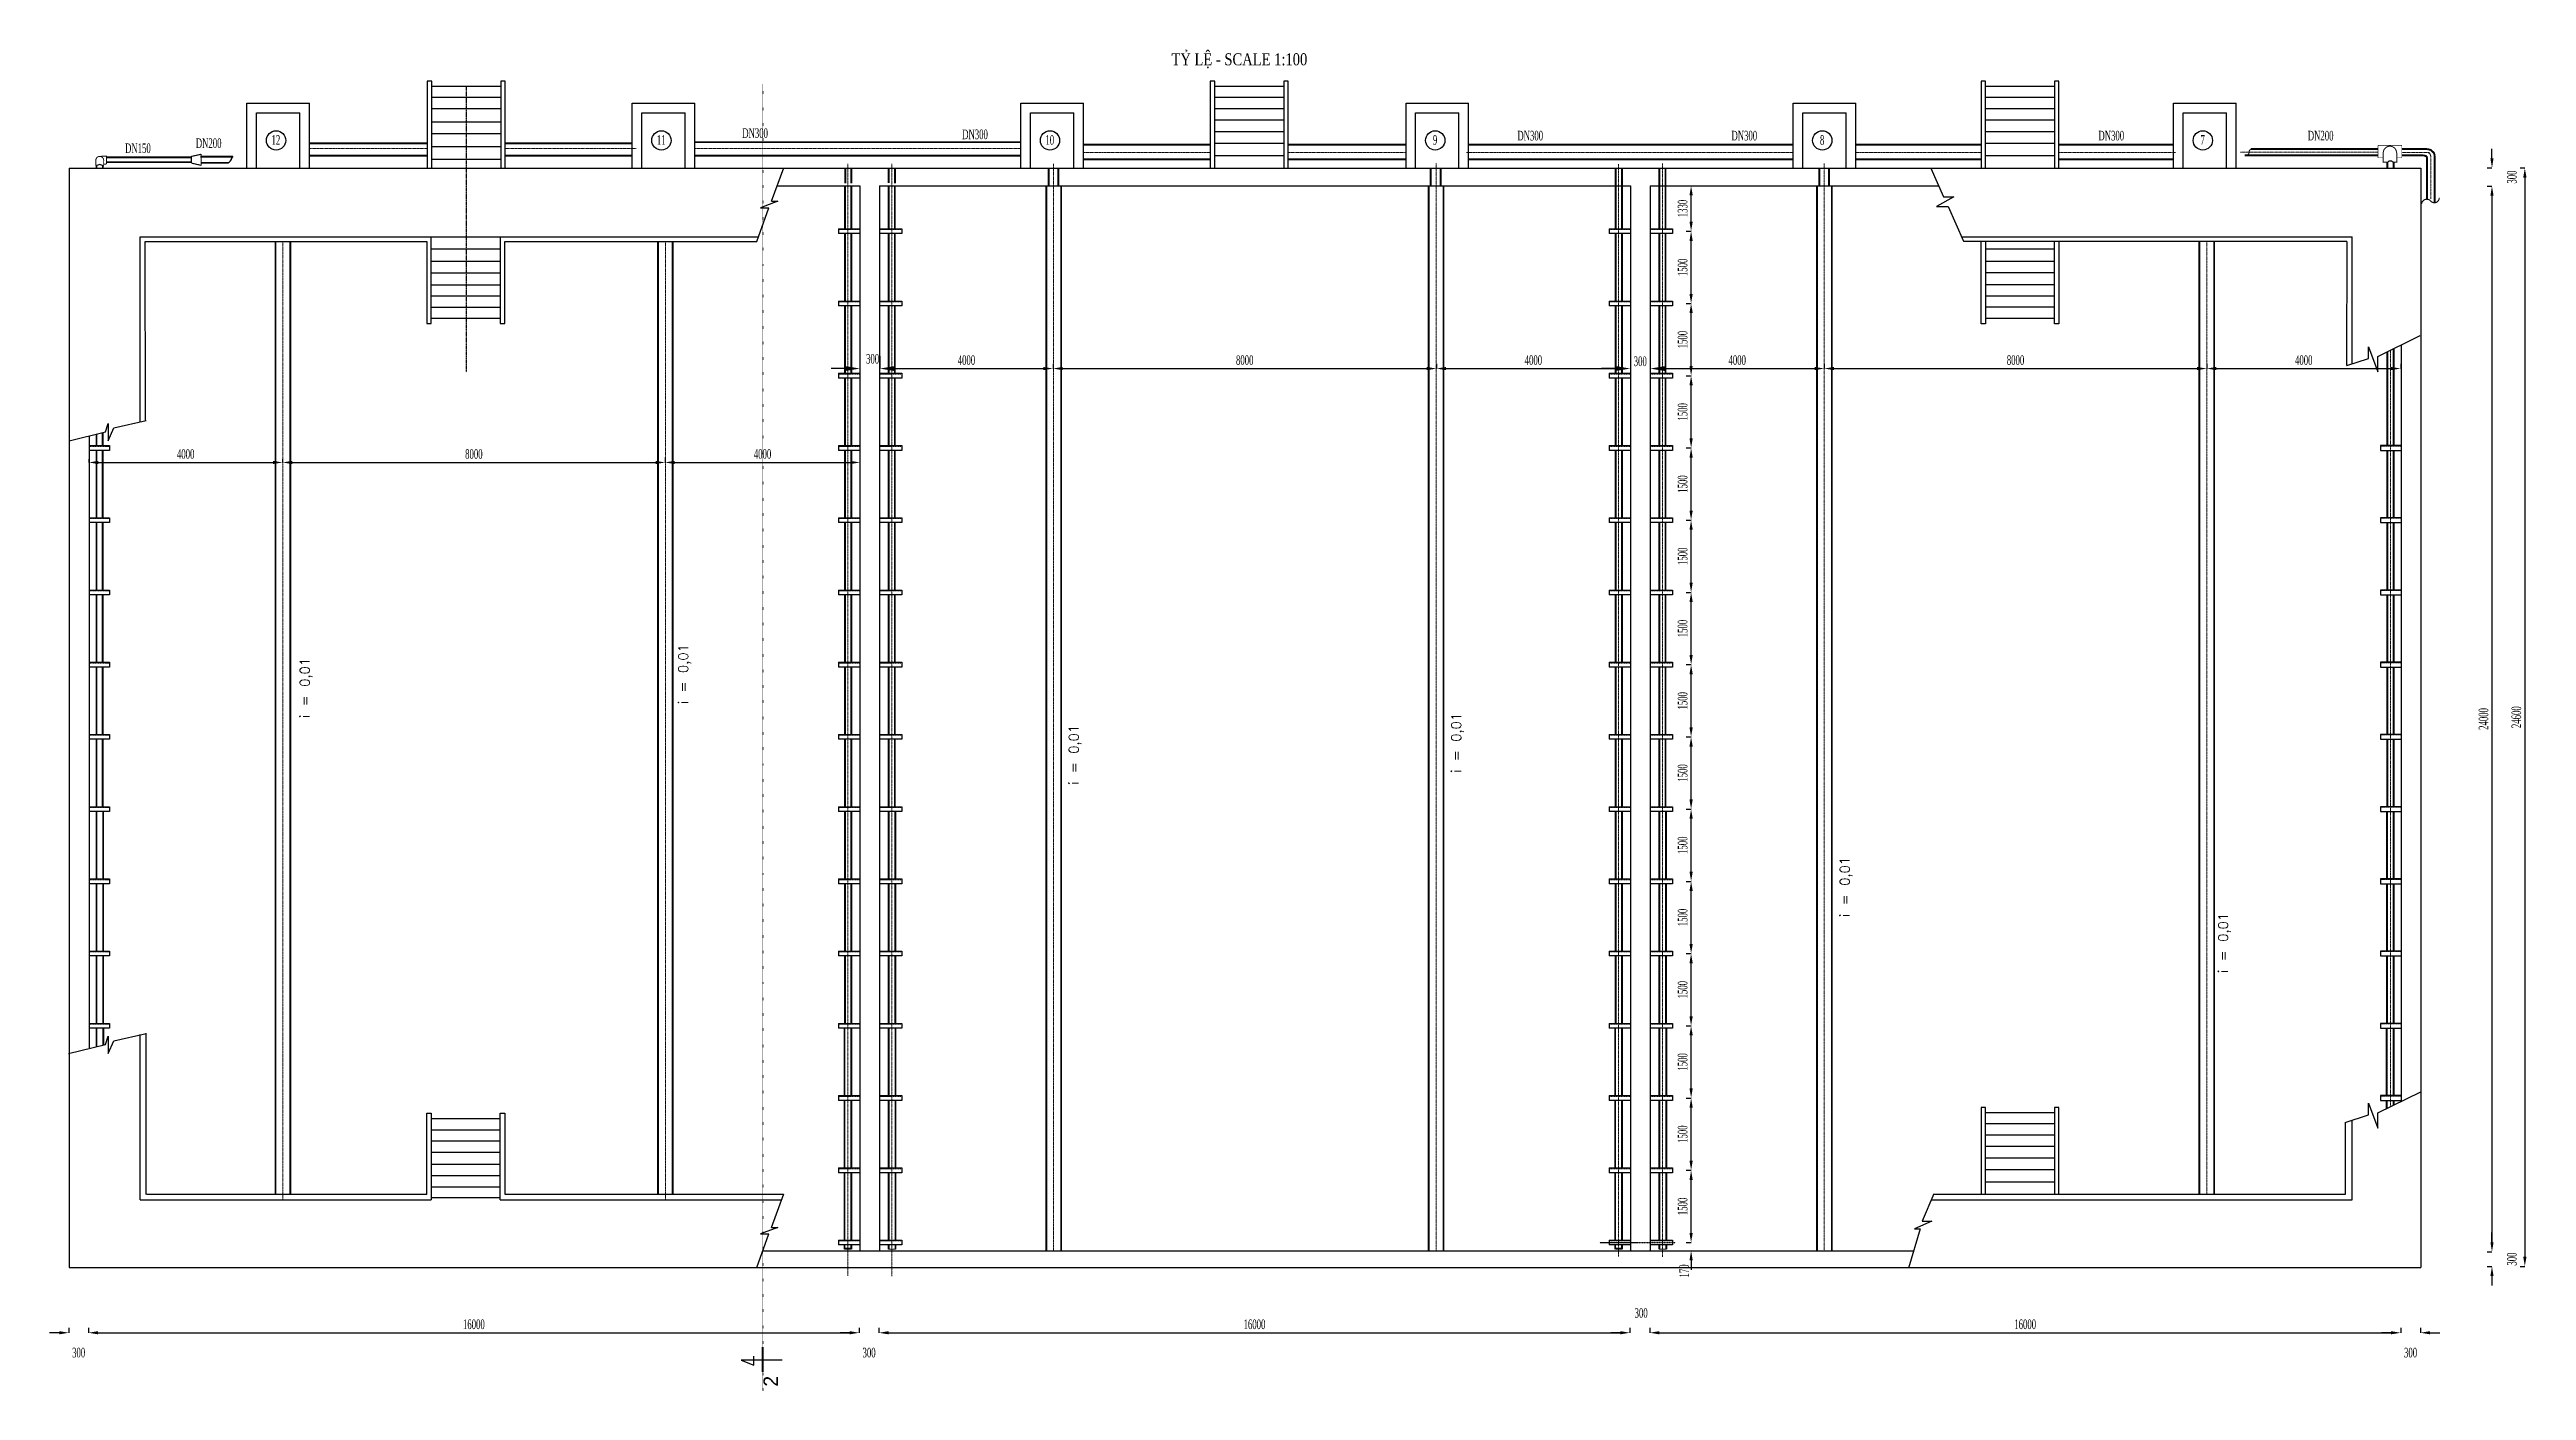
# Model space of a CAD drawing. Header units: millimetres. Extents: x -702765 to 835888, y -645289 to 262.
# Drawn here: x 527204 to 578626, y -389000 to -361154 of the extents above; entities that cross this region are included whole.
import ezdxf
from ezdxf.enums import TextEntityAlignment as Align

# ---------------------------------------------------------------- set-up
doc = ezdxf.new("R2010")
doc.units = ezdxf.units.MM
doc.header["$LTSCALE"] = 0.01
for name, pattern in [('ACAD_ISO07W100', [3, 0, -3]), ('AM_ISO02W050', [7.5, 6, -1.5]), ('CENTER', [2, 1.25, -0.25, 0.25, -0.25]), ('DASHED', [19.05, 12.7, -6.35]), ('HIDDEN', [9.525, 6.35, -3.175])]:
    doc.linetypes.add(name, pattern=pattern)
doc.layers.add('AM_3N', color=6, linetype='AM_ISO02W050', lineweight=25)
doc.layers.add('duong tam', color=6, linetype='CENTER', lineweight=9)
for name, color, linetype in [('HACTH', 9, 'Continuous'), ('KHUAT1', 2, 'HIDDEN'), ('TEXT', 2, 'Continuous')]:
    doc.layers.add(name, color=color, linetype=linetype)
doc.styles.get("Standard").update_dxf_attribs({"font": 'txt.shx', "width": 0.85})
doc.styles.add('TECHNICLIGHT', font='tel_____.pfb')
doc.styles.add('text1', font='vntimeh.shx', dxfattribs={"width": 0.8, "bigfont": 'romansvn.shx'})
doc.styles.add('TUYEN', font='vntimeh.shx', dxfattribs={"width": 0.6, "height": 200})
doc.dimstyles.new('D2', dxfattribs={"dimtxt": 200, "dimasz": 300, "dimexe": 0.18, "dimexo": 6.25, "dimgap": 50, "dimtad": 1, "dimdec": 0, "dimzin": 12, "dimdsep": 46, "dimtxsty": 'TUYEN', "dimcen": 0.09, "dimdle": 80, "dimclrd": 1, "dimclre": 1, "dimclrt": 2, "dimadec": 0, "dimazin": 0, "dimtfac": 0.000899191, "dimtdec": 0, "dimtofl": 0, "dimtmove": 2, "dimatfit": 3, "dimfxl": 0, "dimtolj": 1, "dimtzin": 12, "dimarcsym": 0})

msp = doc.modelspace()

# ---------------------------------------------------------------- texts
at = {"color": 2}
for p in [(540460.1, -374125.1), (532602.9, -374412), (548566.7, -375801.5), (556507, -375552.3), (564572, -378543.5), (572429.2, -379706.7)]:
    msp.add_text('i = 0,01', height=200, rotation=90, dxfattribs=at).set_placement(p, align=Align.CENTER)
at = {"color": 4, "style": 'TECHNICLIGHT'}
msp.add_text('2', height=300, rotation=90, dxfattribs=at).set_placement((542325.5, -388808.6), align=Align.CENTER)
at = {"layer": 'HACTH', "color": 2, "style": 'TUYEN', "width": 0.6}
for s, p in [('DN200', (530507.4, -363198.4)), ('DN300', (541851.4, -362989)), ('DN300', (546417.8, -363015.2)), ('DN300', (557943.7, -363041.4)), ('DN300', (562388, -363041.4)), ('DN300', (570006.6, -363041.4)), ('DN200', (574353.5, -363041.4)), ('DN150', (529038, -363303.1))]:
    msp.add_text(s, height=200, dxfattribs=at).set_placement(p, align=Align.CENTER)
at = {"layer": 'HACTH', "color": 4, "style": 'TUYEN', "width": 0.6}
for s, p in [('12', (531902.8, -363131)), ('11', (539902.8, -363131)), ('10', (547969.5, -363131)), ('9', (555967.7, -363131)), ('8', (564003.4, -363131)), ('7', (571902.8, -363131))]:
    msp.add_text(s, height=200, dxfattribs=at).set_placement(p, align=Align.CENTER)
at = {"layer": 'TEXT', "style": 'text1', "width": 0.8}
msp.add_text('tû lÖ - scale 1:100', height=250, dxfattribs=at).set_placement((550495.8, -361481.5))

# ---------------------------------------------------------------- blocks, each defined once
blk = doc.blocks.new('*D298')
at = {"layer": 'Defpoints', "color": 0, "linetype": 'Continuous'}
for p in [(528017, -369654), (532043, -369654), (532043, -369729)]:
    blk.add_point(p, dxfattribs=at)
at = {"layer": 'HACTH', "color": 1, "linetype": 'ByBlock', "lineweight": -2}
for p, q in [((528017, -369660), (528017, -369729)), ((532043, -369660), (532043, -369729)), ((528217, -369729), (531843, -369729))]:
    blk.add_line(p, q, dxfattribs=at)
at = {"layer": 'HACTH', "color": 1, "linetype": 'Continuous'}
for points in [[(528217, -369695), (528217, -369762), (528017, -369729)], [(531843, -369695), (531843, -369762), (532043, -369729)]]:
    blk.add_solid(points, dxfattribs=at)
at = {"layer": 'HACTH', "color": 2, "linetype": 'Continuous', "insert": (530030, -369554), "char_height": 200, "attachment_point": 5, "style": 'TUYEN'}
blk.add_mtext('\\A1;4000', dxfattribs=at)
blk = doc.blocks.new('*D299')
at = {"layer": 'Defpoints', "color": 0, "linetype": 'Continuous'}
for p in [(532043, -369729), (539984, -369729), (539984, -369729)]:
    blk.add_point(p, dxfattribs=at)
at = {"layer": 'HACTH', "color": 1, "linetype": 'ByBlock', "lineweight": -2}
for p, q in [((532043, -369729), (532043, -369729)), ((532243, -369729), (539784, -369729)), ((539984, -369729), (539984, -369729))]:
    blk.add_line(p, q, dxfattribs=at)
at = {"layer": 'HACTH', "color": 1, "linetype": 'Continuous'}
for points in [[(532243, -369695), (532243, -369762), (532043, -369729)], [(539784, -369695), (539784, -369762), (539984, -369729)]]:
    blk.add_solid(points, dxfattribs=at)
at = {"layer": 'HACTH', "color": 2, "linetype": 'Continuous', "insert": (536013, -369554), "char_height": 200, "attachment_point": 5, "style": 'TUYEN'}
blk.add_mtext('\\A1;8000', dxfattribs=at)
blk = doc.blocks.new('*D300')
at = {"layer": 'Defpoints', "color": 0, "linetype": 'Continuous'}
for p in [(539984, -369466), (544029, -369466), (544029, -369728)]:
    blk.add_point(p, dxfattribs=at)
at = {"layer": 'HACTH', "color": 1, "linetype": 'ByBlock', "lineweight": -2}
for p, q in [((539984, -369628), (539984, -369729)), ((544029, -369628), (544029, -369729)), ((540184, -369728), (543829, -369728))]:
    blk.add_line(p, q, dxfattribs=at)
at = {"layer": 'HACTH', "color": 1, "linetype": 'Continuous'}
for points in [[(540184, -369695), (540184, -369762), (539984, -369728)], [(543829, -369695), (543829, -369762), (544029, -369728)]]:
    blk.add_solid(points, dxfattribs=at)
at = {"layer": 'HACTH', "color": 2, "linetype": 'Continuous', "insert": (542006, -369553), "char_height": 200, "attachment_point": 5, "style": 'TUYEN'}
blk.add_mtext('\\A1;4000', dxfattribs=at)
blk = doc.blocks.new('*D301')
at = {"color": 1, "lineweight": -2}
for p, q in [((544029, -367523), (544029, -367779)), ((544441, -367523), (544441, -367779)), ((543729, -367779), (543429, -367779)), ((544741, -367779), (545041, -367779))]:
    blk.add_line(p, q, dxfattribs=at)
at = {"color": 1}
for points in [[(543729, -367729), (543729, -367829), (544029, -367779)], [(544741, -367729), (544741, -367829), (544441, -367779)]]:
    blk.add_solid(points, dxfattribs=at)
at = {"layer": 'Defpoints', "color": 0}
for p in [(544029, -367517), (544441, -367517), (544441, -367779)]:
    blk.add_point(p, dxfattribs=at)
at = {"color": 2, "insert": (544291, -367578), "char_height": 200, "attachment_point": 5, "style": 'TUYEN'}
blk.add_mtext('\\A1;300', dxfattribs=at)
blk = doc.blocks.new('*D302')
at = {"layer": 'Defpoints', "color": 0, "linetype": 'Continuous'}
for p in [(544441, -367741), (548036, -367741), (548036, -367779)]:
    blk.add_point(p, dxfattribs=at)
at = {"layer": 'HACTH', "color": 1, "linetype": 'ByBlock', "lineweight": -2}
for p, q in [((544441, -367747), (544441, -367779)), ((544641, -367779), (547836, -367779)), ((548036, -367747), (548036, -367779))]:
    blk.add_line(p, q, dxfattribs=at)
at = {"layer": 'HACTH', "color": 1, "linetype": 'Continuous'}
for points in [[(544641, -367745), (544641, -367812), (544441, -367779)], [(547836, -367745), (547836, -367812), (548036, -367779)]]:
    blk.add_solid(points, dxfattribs=at)
at = {"layer": 'HACTH', "color": 2, "linetype": 'Continuous', "insert": (546239, -367604), "char_height": 200, "attachment_point": 5, "style": 'TUYEN'}
blk.add_mtext('\\A1;4000 ', dxfattribs=at)
blk = doc.blocks.new('*D303')
at = {"layer": 'Defpoints', "color": 0, "linetype": 'Continuous'}
for p in [(548036, -367498), (555996, -367498), (555996, -367779)]:
    blk.add_point(p, dxfattribs=at)
at = {"layer": 'HACTH', "color": 1, "linetype": 'ByBlock', "lineweight": -2}
for p, q in [((548036, -367679), (548036, -367779)), ((548236, -367779), (555796, -367779)), ((555996, -367679), (555996, -367779))]:
    blk.add_line(p, q, dxfattribs=at)
at = {"layer": 'HACTH', "color": 1, "linetype": 'Continuous'}
for points in [[(548236, -367745), (548236, -367812), (548036, -367779)], [(555796, -367745), (555796, -367812), (555996, -367779)]]:
    blk.add_solid(points, dxfattribs=at)
at = {"layer": 'HACTH', "color": 2, "linetype": 'Continuous', "insert": (552016, -367604), "char_height": 200, "attachment_point": 5, "style": 'TUYEN'}
blk.add_mtext('\\A1;8000', dxfattribs=at)
blk = doc.blocks.new('*D304')
at = {"layer": 'Defpoints', "color": 0, "linetype": 'Continuous'}
for p in [(555996, -367535), (560022, -367535), (560022, -367779)]:
    blk.add_point(p, dxfattribs=at)
at = {"layer": 'HACTH', "color": 1, "linetype": 'ByBlock', "lineweight": -2}
for p, q in [((555996, -367679), (555996, -367779)), ((556196, -367779), (559822, -367779)), ((560022, -367679), (560022, -367779))]:
    blk.add_line(p, q, dxfattribs=at)
at = {"layer": 'HACTH', "color": 1, "linetype": 'Continuous'}
for points in [[(556196, -367745), (556196, -367812), (555996, -367779)], [(559822, -367745), (559822, -367812), (560022, -367779)]]:
    blk.add_solid(points, dxfattribs=at)
at = {"layer": 'HACTH', "color": 2, "linetype": 'Continuous', "insert": (558009, -367604), "char_height": 200, "attachment_point": 5, "style": 'TUYEN'}
blk.add_mtext('\\A1;4000 ', dxfattribs=at)
blk = doc.blocks.new('*D305')
at = {"color": 1, "lineweight": -2}
for p, q in [((560022, -367579), (560022, -367779)), ((560434, -367579), (560434, -367779)), ((559722, -367779), (559422, -367779)), ((560734, -367779), (561034, -367779))]:
    blk.add_line(p, q, dxfattribs=at)
at = {"color": 1}
for points in [[(559722, -367729), (559722, -367829), (560022, -367779)], [(560734, -367729), (560734, -367829), (560434, -367779)]]:
    blk.add_solid(points, dxfattribs=at)
at = {"layer": 'Defpoints', "color": 0}
for p in [(560022, -367573), (560434, -367573), (560434, -367779)]:
    blk.add_point(p, dxfattribs=at)
at = {"color": 2, "insert": (560228, -367629), "char_height": 200, "attachment_point": 5, "style": 'TUYEN'}
blk.add_mtext('\\A1;300', dxfattribs=at)
blk = doc.blocks.new('*D306')
at = {"layer": 'Defpoints', "color": 0, "linetype": 'Continuous'}
for p in [(560434, -367591), (564048, -367591), (564048, -367779)]:
    blk.add_point(p, dxfattribs=at)
at = {"layer": 'HACTH', "color": 1, "linetype": 'ByBlock', "lineweight": -2}
for p, q in [((560434, -367679), (560434, -367779)), ((560634, -367779), (563848, -367779)), ((564048, -367679), (564048, -367779))]:
    blk.add_line(p, q, dxfattribs=at)
at = {"layer": 'HACTH', "color": 1, "linetype": 'Continuous'}
for points in [[(560634, -367745), (560634, -367812), (560434, -367779)], [(563848, -367745), (563848, -367812), (564048, -367779)]]:
    blk.add_solid(points, dxfattribs=at)
at = {"layer": 'HACTH', "color": 2, "linetype": 'Continuous', "insert": (562241, -367604), "char_height": 200, "attachment_point": 5, "style": 'TUYEN'}
blk.add_mtext('\\A1;4000', dxfattribs=at)
blk = doc.blocks.new('*D307')
at = {"layer": 'Defpoints', "color": 0, "linetype": 'Continuous'}
for p in [(564048, -367479), (571989, -367479), (571989, -367779)]:
    blk.add_point(p, dxfattribs=at)
at = {"layer": 'HACTH', "color": 1, "linetype": 'ByBlock', "lineweight": -2}
for p, q in [((564048, -367679), (564048, -367779)), ((564248, -367779), (571789, -367779)), ((571989, -367679), (571989, -367779))]:
    blk.add_line(p, q, dxfattribs=at)
at = {"layer": 'HACTH', "color": 1, "linetype": 'Continuous'}
for points in [[(564248, -367745), (564248, -367812), (564048, -367779)], [(571789, -367745), (571789, -367812), (571989, -367779)]]:
    blk.add_solid(points, dxfattribs=at)
at = {"layer": 'HACTH', "color": 2, "linetype": 'Continuous', "insert": (568019, -367604), "char_height": 200, "attachment_point": 5, "style": 'TUYEN'}
blk.add_mtext('\\A1;8000', dxfattribs=at)
blk = doc.blocks.new('*D308')
at = {"layer": 'Defpoints', "color": 0, "linetype": 'Continuous'}
for p in [(571989, -367479), (576015, -367479), (576015, -367779)]:
    blk.add_point(p, dxfattribs=at)
at = {"layer": 'HACTH', "color": 1, "linetype": 'ByBlock', "lineweight": -2}
for p, q in [((571989, -367679), (571989, -367779)), ((572189, -367779), (575815, -367779)), ((576015, -367679), (576015, -367779))]:
    blk.add_line(p, q, dxfattribs=at)
at = {"layer": 'HACTH', "color": 1, "linetype": 'Continuous'}
for points in [[(572189, -367745), (572189, -367812), (571989, -367779)], [(575815, -367745), (575815, -367812), (576015, -367779)]]:
    blk.add_solid(points, dxfattribs=at)
at = {"layer": 'HACTH', "color": 2, "linetype": 'Continuous', "insert": (574002, -367604), "char_height": 200, "attachment_point": 5, "style": 'TUYEN'}
blk.add_mtext('\\A1;4000', dxfattribs=at)
blk = doc.blocks.new('*D309')
at = {"layer": 'Defpoints', "color": 0, "linetype": 'Continuous'}
for p in [(527604, -386794), (528013, -386794), (528013, -387801)]:
    blk.add_point(p, dxfattribs=at)
at = {"layer": 'HACTH', "color": 1, "linetype": 'ByBlock', "lineweight": -2}
for p, q in [((527604, -387701), (527604, -387801)), ((528013, -387701), (528013, -387801)), ((527404, -387801), (527204, -387801)), ((528213, -387801), (528413, -387801))]:
    blk.add_line(p, q, dxfattribs=at)
at = {"layer": 'HACTH', "color": 1, "linetype": 'Continuous'}
for points in [[(527404, -387768), (527404, -387834), (527604, -387801)], [(528213, -387768), (528213, -387834), (528013, -387801)]]:
    blk.add_solid(points, dxfattribs=at)
at = {"layer": 'HACTH', "color": 2, "linetype": 'Continuous', "insert": (527808, -388214), "char_height": 200, "attachment_point": 5, "style": 'TUYEN'}
blk.add_mtext('\\A1;300', dxfattribs=at)
blk = doc.blocks.new('*D310')
at = {"layer": 'Defpoints', "color": 0, "linetype": 'Continuous'}
for p in [(528013, -386794), (544014, -386794), (544014, -387801)]:
    blk.add_point(p, dxfattribs=at)
at = {"layer": 'HACTH', "color": 1, "linetype": 'ByBlock', "lineweight": -2}
for p, q in [((528013, -387701), (528013, -387801)), ((544014, -387701), (544014, -387801)), ((528213, -387801), (543814, -387801))]:
    blk.add_line(p, q, dxfattribs=at)
at = {"layer": 'HACTH', "color": 1, "linetype": 'Continuous'}
for points in [[(528213, -387768), (528213, -387834), (528013, -387801)], [(543814, -387768), (543814, -387834), (544014, -387801)]]:
    blk.add_solid(points, dxfattribs=at)
at = {"layer": 'HACTH', "color": 2, "linetype": 'Continuous', "insert": (536013, -387626), "char_height": 200, "attachment_point": 5, "style": 'TUYEN'}
blk.add_mtext('\\A1;16000', dxfattribs=at)
blk = doc.blocks.new('*D311')
at = {"layer": 'Defpoints', "color": 0, "linetype": 'Continuous'}
for p in [(544014, -386794), (544423, -386794), (544423, -387801)]:
    blk.add_point(p, dxfattribs=at)
at = {"layer": 'HACTH', "color": 1, "linetype": 'ByBlock', "lineweight": -2}
for p, q in [((544014, -387701), (544014, -387801)), ((544423, -387701), (544423, -387801)), ((543814, -387801), (543614, -387801)), ((544623, -387801), (544823, -387801))]:
    blk.add_line(p, q, dxfattribs=at)
at = {"layer": 'HACTH', "color": 1, "linetype": 'Continuous'}
for points in [[(543814, -387768), (543814, -387834), (544014, -387801)], [(544623, -387768), (544623, -387834), (544423, -387801)]]:
    blk.add_solid(points, dxfattribs=at)
at = {"layer": 'HACTH', "color": 2, "linetype": 'Continuous', "insert": (544218, -388214), "char_height": 200, "attachment_point": 5, "style": 'TUYEN'}
blk.add_mtext('\\A1;300', dxfattribs=at)
blk = doc.blocks.new('*D312')
at = {"layer": 'Defpoints', "color": 0, "linetype": 'Continuous'}
for p in [(544423, -386825), (560014, -386825), (560014, -387801)]:
    blk.add_point(p, dxfattribs=at)
at = {"layer": 'HACTH', "color": 1, "linetype": 'ByBlock', "lineweight": -2}
for p, q in [((544423, -387701), (544423, -387801)), ((560014, -387701), (560014, -387801)), ((544623, -387801), (559814, -387801))]:
    blk.add_line(p, q, dxfattribs=at)
at = {"layer": 'HACTH', "color": 1, "linetype": 'Continuous'}
for points in [[(544623, -387768), (544623, -387834), (544423, -387801)], [(559814, -387768), (559814, -387834), (560014, -387801)]]:
    blk.add_solid(points, dxfattribs=at)
at = {"layer": 'HACTH', "color": 2, "linetype": 'Continuous', "insert": (552219, -387626), "char_height": 200, "attachment_point": 5, "style": 'TUYEN'}
blk.add_mtext('\\A1;16000', dxfattribs=at)
blk = doc.blocks.new('*D313')
at = {"layer": 'Defpoints', "color": 0, "linetype": 'Continuous'}
for p in [(560014, -386825), (560424, -386825), (560424, -387801)]:
    blk.add_point(p, dxfattribs=at)
at = {"layer": 'HACTH', "color": 1, "linetype": 'ByBlock', "lineweight": -2}
for p, q in [((560014, -387701), (560014, -387801)), ((560424, -387701), (560424, -387801)), ((559814, -387801), (559614, -387801)), ((560624, -387801), (560824, -387801))]:
    blk.add_line(p, q, dxfattribs=at)
at = {"layer": 'HACTH', "color": 1, "linetype": 'Continuous'}
for points in [[(559814, -387768), (559814, -387834), (560014, -387801)], [(560624, -387768), (560624, -387834), (560424, -387801)]]:
    blk.add_solid(points, dxfattribs=at)
at = {"layer": 'HACTH', "color": 2, "linetype": 'Continuous', "insert": (560246, -387392), "char_height": 200, "attachment_point": 5, "style": 'TUYEN'}
blk.add_mtext('\\A1;300', dxfattribs=at)
blk = doc.blocks.new('*D314')
at = {"layer": 'Defpoints', "color": 0, "linetype": 'Continuous'}
for p in [(560424, -386825), (576015, -386825), (576015, -387801)]:
    blk.add_point(p, dxfattribs=at)
at = {"layer": 'HACTH', "color": 1, "linetype": 'ByBlock', "lineweight": -2}
for p, q in [((560424, -387701), (560424, -387801)), ((576015, -387701), (576015, -387801)), ((560624, -387801), (575815, -387801))]:
    blk.add_line(p, q, dxfattribs=at)
at = {"layer": 'HACTH', "color": 1, "linetype": 'Continuous'}
for points in [[(560624, -387768), (560624, -387834), (560424, -387801)], [(575815, -387768), (575815, -387834), (576015, -387801)]]:
    blk.add_solid(points, dxfattribs=at)
at = {"layer": 'HACTH', "color": 2, "linetype": 'Continuous', "insert": (568219, -387626), "char_height": 200, "attachment_point": 5, "style": 'TUYEN'}
blk.add_mtext('\\A1;16000', dxfattribs=at)
blk = doc.blocks.new('*D315')
at = {"layer": 'Defpoints', "color": 0, "linetype": 'Continuous'}
for p in [(576015, -386825), (576424, -386825), (576424, -387801)]:
    blk.add_point(p, dxfattribs=at)
at = {"layer": 'HACTH', "color": 1, "linetype": 'ByBlock', "lineweight": -2}
for p, q in [((576015, -387701), (576015, -387801)), ((576424, -387701), (576424, -387801)), ((575815, -387801), (575615, -387801)), ((576624, -387801), (576824, -387801))]:
    blk.add_line(p, q, dxfattribs=at)
at = {"layer": 'HACTH', "color": 1, "linetype": 'Continuous'}
for points in [[(575815, -387768), (575815, -387834), (576015, -387801)], [(576624, -387768), (576624, -387834), (576424, -387801)]]:
    blk.add_solid(points, dxfattribs=at)
at = {"layer": 'HACTH', "color": 2, "linetype": 'Continuous', "insert": (576220, -388214), "char_height": 200, "attachment_point": 5, "style": 'TUYEN'}
blk.add_mtext('\\A1;300', dxfattribs=at)
blk = doc.blocks.new('*D316')
at = {"layer": 'Defpoints', "color": 0, "linetype": 'Continuous'}
for p in [(577430, -363613), (577450, -363991), (577910, -363991)]:
    blk.add_point(p, dxfattribs=at)
at = {"layer": 'HACTH', "color": 1, "linetype": 'ByBlock', "lineweight": -2}
for p, q in [((577910, -363413), (577910, -363213)), ((577810, -363613), (577910, -363613)), ((577810, -363991), (577910, -363991)), ((577910, -364191), (577910, -364391))]:
    blk.add_line(p, q, dxfattribs=at)
at = {"layer": 'HACTH', "color": 1, "linetype": 'Continuous'}
for points in [[(577877, -363413), (577943, -363413), (577910, -363613)], [(577877, -364191), (577943, -364191), (577910, -363991)]]:
    blk.add_solid(points, dxfattribs=at)
at = {"layer": 'HACTH', "color": 2, "linetype": 'Continuous', "insert": (578323, -363802), "char_height": 200, "attachment_point": 5, "rotation": 90, "style": 'TUYEN'}
blk.add_mtext('\\A1;300', dxfattribs=at)
blk = doc.blocks.new('*D317')
at = {"layer": 'Defpoints', "color": 0, "linetype": 'Continuous'}
for p in [(577450, -363991), (576924, -386120), (577910, -386120)]:
    blk.add_point(p, dxfattribs=at)
at = {"layer": 'HACTH', "color": 1, "linetype": 'ByBlock', "lineweight": -2}
for p, q in [((577810, -363991), (577910, -363991)), ((577910, -364191), (577910, -385920)), ((577810, -386120), (577910, -386120))]:
    blk.add_line(p, q, dxfattribs=at)
at = {"layer": 'HACTH', "color": 1, "linetype": 'Continuous'}
for points in [[(577877, -364191), (577943, -364191), (577910, -363991)], [(577877, -385920), (577943, -385920), (577910, -386120)]]:
    blk.add_solid(points, dxfattribs=at)
at = {"layer": 'HACTH', "color": 2, "linetype": 'Continuous', "insert": (577735, -375055), "char_height": 200, "attachment_point": 5, "rotation": 90, "style": 'TUYEN'}
blk.add_mtext('\\A1;24000', dxfattribs=at)
blk = doc.blocks.new('*D318')
at = {"layer": 'Defpoints', "color": 0, "linetype": 'Continuous'}
for p in [(576924, -386120), (576924, -386423), (577910, -386423)]:
    blk.add_point(p, dxfattribs=at)
at = {"layer": 'HACTH', "color": 1, "linetype": 'ByBlock', "lineweight": -2}
for p, q in [((577810, -386120), (577910, -386120)), ((577910, -385920), (577910, -385720)), ((577810, -386423), (577910, -386423)), ((577910, -386623), (577910, -386823))]:
    blk.add_line(p, q, dxfattribs=at)
at = {"layer": 'HACTH', "color": 1, "linetype": 'Continuous'}
for points in [[(577877, -385920), (577943, -385920), (577910, -386120)], [(577877, -386623), (577943, -386623), (577910, -386423)]]:
    blk.add_solid(points, dxfattribs=at)
at = {"layer": 'HACTH', "color": 2, "linetype": 'Continuous', "insert": (578323, -386271), "char_height": 200, "attachment_point": 5, "rotation": 90, "style": 'TUYEN'}
blk.add_mtext('\\A1;300', dxfattribs=at)
blk = doc.blocks.new('*D319')
at = {"layer": 'Defpoints', "color": 0, "linetype": 'Continuous'}
for p in [(577430, -363613), (577000, -386423), (578592, -386423)]:
    blk.add_point(p, dxfattribs=at)
at = {"layer": 'HACTH', "color": 1, "linetype": 'ByBlock', "lineweight": -2}
for p, q in [((578492, -363613), (578593, -363613)), ((578592, -363813), (578592, -386223)), ((578492, -386423), (578593, -386423))]:
    blk.add_line(p, q, dxfattribs=at)
at = {"layer": 'HACTH', "color": 1, "linetype": 'Continuous'}
for points in [[(578559, -363813), (578626, -363813), (578592, -363613)], [(578559, -386223), (578626, -386223), (578592, -386423)]]:
    blk.add_solid(points, dxfattribs=at)
at = {"layer": 'HACTH', "color": 2, "linetype": 'Continuous', "insert": (578417, -375018), "char_height": 200, "attachment_point": 5, "rotation": 90, "style": 'TUYEN'}
blk.add_mtext('\\A1;24600', dxfattribs=at)
blk = doc.blocks.new('*D320')
at = {"layer": 'Defpoints', "color": 0, "linetype": 'Continuous'}
for p in [(560692, -386097), (560896, -385927), (561283, -385927)]:
    blk.add_point(p, dxfattribs=at)
at = {"layer": 'HACTH', "color": 1, "linetype": 'ByBlock', "lineweight": -2}
for p, q in [((561283, -385727), (561283, -385527)), ((561183, -385927), (561283, -385927)), ((561183, -386097), (561283, -386097)), ((561283, -386297), (561283, -386497))]:
    blk.add_line(p, q, dxfattribs=at)
at = {"layer": 'HACTH', "color": 1, "linetype": 'Continuous'}
for points in [[(561250, -385727), (561317, -385727), (561283, -385927)], [(561250, -386297), (561317, -386297), (561283, -386097)]]:
    blk.add_solid(points, dxfattribs=at)
at = {"layer": 'HACTH', "color": 2, "linetype": 'Continuous', "insert": (561139, -386518), "char_height": 200, "attachment_point": 5, "rotation": 90, "style": 'TUYEN'}
blk.add_mtext('\\A1;170', dxfattribs=at)
blk = doc.blocks.new('*D321')
at = {"layer": 'Defpoints', "color": 0, "linetype": 'Continuous'}
for p in [(560896, -384427), (561283, -384427), (560896, -385927)]:
    blk.add_point(p, dxfattribs=at)
at = {"layer": 'HACTH', "color": 1, "linetype": 'ByBlock', "lineweight": -2}
for p, q in [((561183, -384427), (561283, -384427)), ((561283, -385727), (561283, -384627)), ((561183, -385927), (561283, -385927))]:
    blk.add_line(p, q, dxfattribs=at)
at = {"layer": 'HACTH', "color": 1, "linetype": 'Continuous'}
for points in [[(561250, -384627), (561317, -384627), (561283, -384427)], [(561250, -385727), (561317, -385727), (561283, -385927)]]:
    blk.add_solid(points, dxfattribs=at)
at = {"layer": 'HACTH', "color": 2, "linetype": 'Continuous', "insert": (561108, -385177), "char_height": 200, "attachment_point": 5, "rotation": 90, "style": 'TUYEN'}
blk.add_mtext('\\A1;1500', dxfattribs=at)
blk = doc.blocks.new('*D322')
at = {"layer": 'Defpoints', "color": 0, "linetype": 'Continuous'}
for p in [(560896, -382927), (561283, -382927), (560896, -384427)]:
    blk.add_point(p, dxfattribs=at)
at = {"layer": 'HACTH', "color": 1, "linetype": 'ByBlock', "lineweight": -2}
for p, q in [((561183, -382927), (561283, -382927)), ((561283, -384227), (561283, -383127)), ((561183, -384427), (561283, -384427))]:
    blk.add_line(p, q, dxfattribs=at)
at = {"layer": 'HACTH', "color": 1, "linetype": 'Continuous'}
for points in [[(561250, -383127), (561317, -383127), (561283, -382927)], [(561250, -384227), (561317, -384227), (561283, -384427)]]:
    blk.add_solid(points, dxfattribs=at)
at = {"layer": 'HACTH', "color": 2, "linetype": 'Continuous', "insert": (561108, -383677), "char_height": 200, "attachment_point": 5, "rotation": 90, "style": 'TUYEN'}
blk.add_mtext('\\A1;1500', dxfattribs=at)
blk = doc.blocks.new('*D323')
at = {"layer": 'Defpoints', "color": 0, "linetype": 'Continuous'}
for p in [(560896, -382927), (561283, -382927), (560896, -384427)]:
    blk.add_point(p, dxfattribs=at)
at = {"layer": 'HACTH', "color": 1, "linetype": 'ByBlock', "lineweight": -2}
for p, q in [((561183, -382927), (561283, -382927)), ((561283, -384227), (561283, -383127)), ((561183, -384427), (561283, -384427))]:
    blk.add_line(p, q, dxfattribs=at)
at = {"layer": 'HACTH', "color": 1, "linetype": 'Continuous'}
for points in [[(561250, -383127), (561317, -383127), (561283, -382927)], [(561250, -384227), (561317, -384227), (561283, -384427)]]:
    blk.add_solid(points, dxfattribs=at)
at = {"layer": 'HACTH', "color": 2, "linetype": 'Continuous', "insert": (561108, -383677), "char_height": 200, "attachment_point": 5, "rotation": 90, "style": 'TUYEN'}
blk.add_mtext('\\A1;1500', dxfattribs=at)
blk = doc.blocks.new('*D324')
at = {"layer": 'Defpoints', "color": 0, "linetype": 'Continuous'}
for p in [(560896, -381427), (561283, -381427), (560896, -382927)]:
    blk.add_point(p, dxfattribs=at)
at = {"layer": 'HACTH', "color": 1, "linetype": 'ByBlock', "lineweight": -2}
for p, q in [((561183, -381427), (561283, -381427)), ((561283, -382727), (561283, -381627)), ((561183, -382927), (561283, -382927))]:
    blk.add_line(p, q, dxfattribs=at)
at = {"layer": 'HACTH', "color": 1, "linetype": 'Continuous'}
for points in [[(561250, -381627), (561317, -381627), (561283, -381427)], [(561250, -382727), (561317, -382727), (561283, -382927)]]:
    blk.add_solid(points, dxfattribs=at)
at = {"layer": 'HACTH', "color": 2, "linetype": 'Continuous', "insert": (561108, -382177), "char_height": 200, "attachment_point": 5, "rotation": 90, "style": 'TUYEN'}
blk.add_mtext('\\A1;1500', dxfattribs=at)
blk = doc.blocks.new('*D325')
at = {"layer": 'Defpoints', "color": 0, "linetype": 'Continuous'}
for p in [(560896, -379927), (561283, -379927), (560896, -381427)]:
    blk.add_point(p, dxfattribs=at)
at = {"layer": 'HACTH', "color": 1, "linetype": 'ByBlock', "lineweight": -2}
for p, q in [((561183, -379927), (561283, -379927)), ((561283, -381227), (561283, -380127)), ((561183, -381427), (561283, -381427))]:
    blk.add_line(p, q, dxfattribs=at)
at = {"layer": 'HACTH', "color": 1, "linetype": 'Continuous'}
for points in [[(561250, -380127), (561317, -380127), (561283, -379927)], [(561250, -381227), (561317, -381227), (561283, -381427)]]:
    blk.add_solid(points, dxfattribs=at)
at = {"layer": 'HACTH', "color": 2, "linetype": 'Continuous', "insert": (561108, -380677), "char_height": 200, "attachment_point": 5, "rotation": 90, "style": 'TUYEN'}
blk.add_mtext('\\A1;1500', dxfattribs=at)
blk = doc.blocks.new('*D326')
at = {"layer": 'Defpoints', "color": 0, "linetype": 'Continuous'}
for p in [(560896, -378427), (561283, -378427), (560896, -379927)]:
    blk.add_point(p, dxfattribs=at)
at = {"layer": 'HACTH', "color": 1, "linetype": 'ByBlock', "lineweight": -2}
for p, q in [((561183, -378427), (561283, -378427)), ((561283, -379727), (561283, -378627)), ((561183, -379927), (561283, -379927))]:
    blk.add_line(p, q, dxfattribs=at)
at = {"layer": 'HACTH', "color": 1, "linetype": 'Continuous'}
for points in [[(561250, -378627), (561317, -378627), (561283, -378427)], [(561250, -379727), (561317, -379727), (561283, -379927)]]:
    blk.add_solid(points, dxfattribs=at)
at = {"layer": 'HACTH', "color": 2, "linetype": 'Continuous', "insert": (561108, -379177), "char_height": 200, "attachment_point": 5, "rotation": 90, "style": 'TUYEN'}
blk.add_mtext('\\A1;1500', dxfattribs=at)
blk = doc.blocks.new('*D327')
at = {"layer": 'Defpoints', "color": 0, "linetype": 'Continuous'}
for p in [(560896, -376927), (561283, -376927), (560896, -378427)]:
    blk.add_point(p, dxfattribs=at)
at = {"layer": 'HACTH', "color": 1, "linetype": 'ByBlock', "lineweight": -2}
for p, q in [((561183, -376927), (561283, -376927)), ((561283, -378227), (561283, -377127)), ((561183, -378427), (561283, -378427))]:
    blk.add_line(p, q, dxfattribs=at)
at = {"layer": 'HACTH', "color": 1, "linetype": 'Continuous'}
for points in [[(561250, -377127), (561317, -377127), (561283, -376927)], [(561250, -378227), (561317, -378227), (561283, -378427)]]:
    blk.add_solid(points, dxfattribs=at)
at = {"layer": 'HACTH', "color": 2, "linetype": 'Continuous', "insert": (561108, -377677), "char_height": 200, "attachment_point": 5, "rotation": 90, "style": 'TUYEN'}
blk.add_mtext('\\A1;1500', dxfattribs=at)
blk = doc.blocks.new('*D328')
at = {"layer": 'Defpoints', "color": 0, "linetype": 'Continuous'}
for p in [(560896, -375427), (561283, -375427), (560896, -376927)]:
    blk.add_point(p, dxfattribs=at)
at = {"layer": 'HACTH', "color": 1, "linetype": 'ByBlock', "lineweight": -2}
for p, q in [((561183, -375427), (561283, -375427)), ((561283, -376727), (561283, -375627)), ((561183, -376927), (561283, -376927))]:
    blk.add_line(p, q, dxfattribs=at)
at = {"layer": 'HACTH', "color": 1, "linetype": 'Continuous'}
for points in [[(561250, -375627), (561317, -375627), (561283, -375427)], [(561250, -376727), (561317, -376727), (561283, -376927)]]:
    blk.add_solid(points, dxfattribs=at)
at = {"layer": 'HACTH', "color": 2, "linetype": 'Continuous', "insert": (561108, -376177), "char_height": 200, "attachment_point": 5, "rotation": 90, "style": 'TUYEN'}
blk.add_mtext('\\A1;1500', dxfattribs=at)
blk = doc.blocks.new('*D329')
at = {"layer": 'Defpoints', "color": 0, "linetype": 'Continuous'}
for p in [(560896, -373927), (561283, -373927), (560896, -375427)]:
    blk.add_point(p, dxfattribs=at)
at = {"layer": 'HACTH', "color": 1, "linetype": 'ByBlock', "lineweight": -2}
for p, q in [((561183, -373927), (561283, -373927)), ((561283, -375227), (561283, -374127)), ((561183, -375427), (561283, -375427))]:
    blk.add_line(p, q, dxfattribs=at)
at = {"layer": 'HACTH', "color": 1, "linetype": 'Continuous'}
for points in [[(561250, -374127), (561317, -374127), (561283, -373927)], [(561250, -375227), (561317, -375227), (561283, -375427)]]:
    blk.add_solid(points, dxfattribs=at)
at = {"layer": 'HACTH', "color": 2, "linetype": 'Continuous', "insert": (561108, -374677), "char_height": 200, "attachment_point": 5, "rotation": 90, "style": 'TUYEN'}
blk.add_mtext('\\A1;1500', dxfattribs=at)
blk = doc.blocks.new('*D330')
at = {"layer": 'Defpoints', "color": 0, "linetype": 'Continuous'}
for p in [(560896, -372427), (561283, -372427), (560896, -373927)]:
    blk.add_point(p, dxfattribs=at)
at = {"layer": 'HACTH', "color": 1, "linetype": 'ByBlock', "lineweight": -2}
for p, q in [((561183, -372427), (561283, -372427)), ((561283, -373727), (561283, -372627)), ((561183, -373927), (561283, -373927))]:
    blk.add_line(p, q, dxfattribs=at)
at = {"layer": 'HACTH', "color": 1, "linetype": 'Continuous'}
for points in [[(561250, -372627), (561317, -372627), (561283, -372427)], [(561250, -373727), (561317, -373727), (561283, -373927)]]:
    blk.add_solid(points, dxfattribs=at)
at = {"layer": 'HACTH', "color": 2, "linetype": 'Continuous', "insert": (561108, -373177), "char_height": 200, "attachment_point": 5, "rotation": 90, "style": 'TUYEN'}
blk.add_mtext('\\A1;1500', dxfattribs=at)
blk = doc.blocks.new('*D331')
at = {"layer": 'Defpoints', "color": 0, "linetype": 'Continuous'}
for p in [(560896, -370927), (561283, -370927), (560896, -372427)]:
    blk.add_point(p, dxfattribs=at)
at = {"layer": 'HACTH', "color": 1, "linetype": 'ByBlock', "lineweight": -2}
for p, q in [((561183, -370927), (561283, -370927)), ((561283, -372227), (561283, -371127)), ((561183, -372427), (561283, -372427))]:
    blk.add_line(p, q, dxfattribs=at)
at = {"layer": 'HACTH', "color": 1, "linetype": 'Continuous'}
for points in [[(561250, -371127), (561317, -371127), (561283, -370927)], [(561250, -372227), (561317, -372227), (561283, -372427)]]:
    blk.add_solid(points, dxfattribs=at)
at = {"layer": 'HACTH', "color": 2, "linetype": 'Continuous', "insert": (561108, -371677), "char_height": 200, "attachment_point": 5, "rotation": 90, "style": 'TUYEN'}
blk.add_mtext('\\A1;1500', dxfattribs=at)
blk = doc.blocks.new('*D332')
at = {"layer": 'Defpoints', "color": 0, "linetype": 'Continuous'}
for p in [(560896, -369427), (561283, -369427), (560896, -370927)]:
    blk.add_point(p, dxfattribs=at)
at = {"layer": 'HACTH', "color": 1, "linetype": 'ByBlock', "lineweight": -2}
for p, q in [((561183, -369427), (561283, -369427)), ((561283, -370727), (561283, -369627)), ((561183, -370927), (561283, -370927))]:
    blk.add_line(p, q, dxfattribs=at)
at = {"layer": 'HACTH', "color": 1, "linetype": 'Continuous'}
for points in [[(561250, -369627), (561317, -369627), (561283, -369427)], [(561250, -370727), (561317, -370727), (561283, -370927)]]:
    blk.add_solid(points, dxfattribs=at)
at = {"layer": 'HACTH', "color": 2, "linetype": 'Continuous', "insert": (561108, -370177), "char_height": 200, "attachment_point": 5, "rotation": 90, "style": 'TUYEN'}
blk.add_mtext('\\A1;1500', dxfattribs=at)
blk = doc.blocks.new('*D333')
at = {"layer": 'Defpoints', "color": 0, "linetype": 'Continuous'}
for p in [(560896, -367927), (561283, -367927), (560896, -369427)]:
    blk.add_point(p, dxfattribs=at)
at = {"layer": 'HACTH', "color": 1, "linetype": 'ByBlock', "lineweight": -2}
for p, q in [((561183, -367927), (561283, -367927)), ((561283, -369227), (561283, -368127)), ((561183, -369427), (561283, -369427))]:
    blk.add_line(p, q, dxfattribs=at)
at = {"layer": 'HACTH', "color": 1, "linetype": 'Continuous'}
for points in [[(561250, -368127), (561317, -368127), (561283, -367927)], [(561250, -369227), (561317, -369227), (561283, -369427)]]:
    blk.add_solid(points, dxfattribs=at)
at = {"layer": 'HACTH', "color": 2, "linetype": 'Continuous', "insert": (561108, -368677), "char_height": 200, "attachment_point": 5, "rotation": 90, "style": 'TUYEN'}
blk.add_mtext('\\A1;1500', dxfattribs=at)
blk = doc.blocks.new('*D334')
at = {"layer": 'Defpoints', "color": 0, "linetype": 'Continuous'}
for p in [(560896, -366427), (561283, -366427), (560896, -367927)]:
    blk.add_point(p, dxfattribs=at)
at = {"layer": 'HACTH', "color": 1, "linetype": 'ByBlock', "lineweight": -2}
for p, q in [((561183, -366427), (561283, -366427)), ((561283, -367727), (561283, -366627)), ((561183, -367927), (561283, -367927))]:
    blk.add_line(p, q, dxfattribs=at)
at = {"layer": 'HACTH', "color": 1, "linetype": 'Continuous'}
for points in [[(561250, -366627), (561317, -366627), (561283, -366427)], [(561250, -367727), (561317, -367727), (561283, -367927)]]:
    blk.add_solid(points, dxfattribs=at)
at = {"layer": 'HACTH', "color": 2, "linetype": 'Continuous', "insert": (561108, -367177), "char_height": 200, "attachment_point": 5, "rotation": 90, "style": 'TUYEN'}
blk.add_mtext('\\A1;1500', dxfattribs=at)
blk = doc.blocks.new('*D335')
at = {"layer": 'Defpoints', "color": 0, "linetype": 'Continuous'}
for p in [(560896, -364927), (561283, -364927), (560896, -366427)]:
    blk.add_point(p, dxfattribs=at)
at = {"layer": 'HACTH', "color": 1, "linetype": 'ByBlock', "lineweight": -2}
for p, q in [((561183, -364927), (561283, -364927)), ((561283, -366227), (561283, -365127)), ((561183, -366427), (561283, -366427))]:
    blk.add_line(p, q, dxfattribs=at)
at = {"layer": 'HACTH', "color": 1, "linetype": 'Continuous'}
for points in [[(561250, -365127), (561317, -365127), (561283, -364927)], [(561250, -366227), (561317, -366227), (561283, -366427)]]:
    blk.add_solid(points, dxfattribs=at)
at = {"layer": 'HACTH', "color": 2, "linetype": 'Continuous', "insert": (561108, -365677), "char_height": 200, "attachment_point": 5, "rotation": 90, "style": 'TUYEN'}
blk.add_mtext('\\A1;1500', dxfattribs=at)
blk = doc.blocks.new('*D336')
at = {"layer": 'Defpoints', "color": 0, "linetype": 'Continuous'}
for p in [(560896, -363983), (561283, -363983), (560896, -364927)]:
    blk.add_point(p, dxfattribs=at)
at = {"layer": 'HACTH', "color": 1, "linetype": 'ByBlock', "lineweight": -2}
for p, q in [((561183, -363983), (561283, -363983)), ((561283, -364727), (561283, -364183)), ((561183, -364927), (561283, -364927))]:
    blk.add_line(p, q, dxfattribs=at)
at = {"layer": 'HACTH', "color": 1, "linetype": 'Continuous'}
for points in [[(561250, -364183), (561317, -364183), (561283, -363983)], [(561250, -364727), (561317, -364727), (561283, -364927)]]:
    blk.add_solid(points, dxfattribs=at)
at = {"layer": 'HACTH', "color": 2, "linetype": 'Continuous', "insert": (561108, -364455), "char_height": 200, "attachment_point": 5, "rotation": 90, "style": 'TUYEN'}
blk.add_mtext('\\A1;1330', dxfattribs=at)

# ---------------------------------------------------------------- dimensions: what is measured, and where the dimension line sits
dim = msp.add_linear_dim(base=(544440.8, -367778.6), p1=(544028.8, -367516.5), p2=(544440.8, -367516.5), text='300', dimstyle='D2')
dim.commit()
dim.dimension.update_dxf_attribs({"geometry": '*D301', "text_midpoint": (544290.9, -367578.4), "dimtype": 160})
dim = msp.add_linear_dim(base=(560434.1, -367778.6), p1=(560022.1, -367572.7), p2=(560434.1, -367572.7), text='300', dimstyle='D2')
dim.commit()
dim.dimension.update_dxf_attribs({"geometry": '*D305', "text_midpoint": (560228.1, -367628.6)})
at = {"layer": 'HACTH', "linetype": 'Continuous'}
for base, p1, p2, text, picture, middle in [((577909.9, -363991.5), (577430.5, -363612.6), (577449.8, -363991.5), '300', '*D316', (578322.6, -363802)), ((561283.3, -363983.3), (560896.1, -364927.3), (560896.1, -363983.3), '1330', '*D336', (561108.3, -364455.3)), ((577909.9, -386119.5), (577449.8, -363991.5), (576924.1, -386119.5), '24000', '*D317', (577734.9, -375055.5)), ((578592.4, -386422.6), (577430.5, -363612.6), (576999.9, -386422.6), '24600', '*D319', (578417.4, -375017.6)), ((577909.9, -386422.6), (576924.1, -386119.5), (576924.1, -386422.6), '300', '*D318', (578322.6, -386271.1))]:
    dim = msp.add_linear_dim(base=base, p1=p1, p2=p2, angle=90, text=text, dimstyle='D2', override={"dimasz": 200, "dimgap": 75, "dimcen": 40, "dimfxl": 100, "dimfxlon": 1, "dimarcsym": 1}, dxfattribs=at)
    dim.commit()
    dim.dimension.update_dxf_attribs({"geometry": picture, "text_midpoint": middle})
for base, p1, p2, picture, middle in [((561283.3, -364927.3), (560896.1, -366427.3), (560896.1, -364927.3), '*D335', (561108.3, -365677.3)), ((561283.3, -366427.3), (560896.1, -367927.3), (560896.1, -366427.3), '*D334', (561108.3, -367177.3)), ((561283.3, -367927.3), (560896.1, -369427.3), (560896.1, -367927.3), '*D333', (561108.3, -368677.3)), ((561283.3, -369427.3), (560896.1, -370927.3), (560896.1, -369427.3), '*D332', (561108.3, -370177.3)), ((561283.3, -370927.3), (560896.1, -372427.3), (560896.1, -370927.3), '*D331', (561108.3, -371677.3)), ((561283.3, -372427.3), (560896.1, -373927.3), (560896.1, -372427.3), '*D330', (561108.3, -373177.3)), ((561283.3, -373927.3), (560896.1, -375427.3), (560896.1, -373927.3), '*D329', (561108.3, -374677.3)), ((561283.3, -375427.3), (560896.1, -376927.3), (560896.1, -375427.3), '*D328', (561108.3, -376177.3)), ((561283.3, -376927.3), (560896.1, -378427.3), (560896.1, -376927.3), '*D327', (561108.3, -377677.3)), ((561283.3, -378427.3), (560896.1, -379927.3), (560896.1, -378427.3), '*D326', (561108.3, -379177.3)), ((561283.3, -379927.3), (560896.1, -381427.3), (560896.1, -379927.3), '*D325', (561108.3, -380677.3)), ((561283.3, -381427.3), (560896.1, -382927.3), (560896.1, -381427.3), '*D324', (561108.3, -382177.3)), ((561283.3, -382927.3), (560896.1, -384427.3), (560896.1, -382927.3), '*D322', (561108.3, -383677.3)), ((561283.3, -382927.3), (560896.1, -384427.3), (560896.1, -382927.3), '*D323', (561108.3, -383677.3)), ((561283.3, -384427.3), (560896.1, -385927.3), (560896.1, -384427.3), '*D321', (561108.3, -385177.3))]:
    dim = msp.add_linear_dim(base=base, p1=p1, p2=p2, angle=90, dimstyle='D2', override={"dimasz": 200, "dimgap": 75, "dimcen": 40, "dimfxl": 100, "dimfxlon": 1, "dimarcsym": 1}, dxfattribs=at)
    dim.commit()
    dim.dimension.update_dxf_attribs({"geometry": picture, "text_midpoint": middle})
for base, p1, p2, text, picture, middle in [((548036.5, -367778.6), (544440.8, -367741.1), (548036.5, -367741.1), '4000 ', '*D302', (546238.6, -367603.6)), ((555995.7, -367778.6), (548036.5, -367497.8), (555995.7, -367497.8), '8000', '*D303', (552016.1, -367603.6)), ((560022.1, -367778.6), (555995.7, -367535.3), (560022.1, -367535.3), '4000 ', '*D304', (558008.9, -367603.6)), ((564048.5, -367778.6), (560434.1, -367591.4), (564048.5, -367591.4), '4000', '*D306', (562241.3, -367603.6)), ((571989, -367778.6), (564048.5, -367479.1), (571989, -367479.1), '8000', '*D307', (568018.7, -367603.6)), ((576015.4, -367778.6), (571989, -367479.1), (576015.4, -367479.1), '4000', '*D308', (574002.2, -367603.6)), ((532043.1, -369728.7), (528016.7, -369653.9), (532043.1, -369653.9), '4000', '*D298', (530029.9, -369553.7)), ((539983.6, -369728.7), (532043.1, -369728.7), (539983.6, -369728.7), '8000', '*D299', (536013.4, -369553.7)), ((544028.8, -369728.4), (539983.6, -369466.4), (544028.8, -369466.4), '4000', '*D300', (542006.2, -369553.4)), ((528013.1, -387801), (527603.6, -386793.8), (528013.1, -386793.8), '300', '*D309', (527808.4, -388213.7)), ((544013.7, -387801), (528013.1, -386793.8), (544013.7, -386793.8), '16000', '*D310', (536013.4, -387626)), ((544423.2, -387801), (544013.7, -386793.8), (544423.2, -386793.8), '300', '*D311', (544218.5, -388213.7)), ((560014.4, -387801), (544423.2, -386825.3), (560014.4, -386825.3), '16000', '*D312', (552218.8, -387626)), ((576015, -387801), (560423.9, -386825.3), (576015, -386825.3), '16000', '*D314', (568219.4, -387626)), ((576424.5, -387801), (576015, -386825.3), (576424.5, -386825.3), '300', '*D315', (576219.8, -388213.7))]:
    dim = msp.add_linear_dim(base=base, p1=p1, p2=p2, text=text, dimstyle='D2', override={"dimasz": 200, "dimgap": 75, "dimcen": 40, "dimfxl": 100, "dimfxlon": 1, "dimarcsym": 1}, dxfattribs=at)
    dim.commit()
    dim.dimension.update_dxf_attribs({"geometry": picture, "text_midpoint": middle})
dim = msp.add_linear_dim(base=(561283.3, -385927.3), p1=(560692.4, -386097.3), p2=(560896.1, -385927.3), angle=90, dimstyle='D2', override={"dimasz": 200, "dimgap": 75, "dimcen": 40, "dimfxl": 100, "dimfxlon": 1, "dimarcsym": 1}, dxfattribs=at)
dim.commit()
dim.dimension.update_dxf_attribs({"geometry": '*D320', "text_midpoint": (561139.1, -386518.3), "dimtype": 160})
dim = msp.add_linear_dim(base=(560423.9, -387801), p1=(560014.4, -386825.3), p2=(560423.9, -386825.3), text='300', dimstyle='D2', override={"dimasz": 200, "dimgap": 75, "dimcen": 40, "dimfxl": 100, "dimfxlon": 1, "dimarcsym": 1}, dxfattribs=at)
dim.commit()
dim.dimension.update_dxf_attribs({"geometry": '*D313', "text_midpoint": (560246.3, -387391.8), "dimtype": 160})

# ---------------------------------------------------------------- linework, layer by layer
for p, q in [((535046, -361810.5), (535046, -363614.1)), ((535137.5, -361810.5), (535046, -361810.5)), ((535137.5, -363609.4), (535137.5, -361810.5)), ((536570.8, -361920.1), (535137.5, -361920.1)), ((536570.8, -361810.5), (536570.8, -363609.4)), ((536662.3, -361810.5), (536570.8, -361810.5)), ((536662.3, -363614.1), (536662.3, -361810.5)), ((551302, -361810.5), (551302, -363614.1)), ((551393.4, -361810.5), (551302, -361810.5)), ((551393.4, -363609.4), (551393.4, -361810.5)), ((552826.7, -361920.1), (551393.4, -361920.1)), ((552826.7, -361810.5), (552826.7, -363609.4)), ((552918.2, -361810.5), (552826.7, -361810.5)), ((552918.2, -363614.1), (552918.2, -361810.5)), ((567302, -361810.5), (567302, -363614.1)), ((567393.4, -361810.5), (567302, -361810.5)), ((567393.4, -363609.4), (567393.4, -361810.5)), ((568826.7, -361920.1), (567393.4, -361920.1)), ((568826.7, -361810.5), (568826.7, -363609.4)), ((568918.2, -361810.5), (568826.7, -361810.5)), ((568918.2, -363614.1), (568918.2, -361810.5)), ((531299.8, -363614.1), (531299.8, -362270.3)), ((531299.8, -362270.3), (532599.8, -362270.3)), ((531499.8, -363614.1), (531499.8, -362470.3)), ((531499.8, -362470.3), (532399.8, -362470.3)), ((532399.8, -363614.1), (532399.8, -362470.3)), ((532599.8, -363614.1), (532599.8, -362270.3)), ((536570.8, -362152.8), (535137.5, -362152.8)), ((536570.8, -362384.9), (535137.5, -362384.9)), ((539299.8, -363614.1), (539299.8, -362270.3)), ((539299.8, -362270.3), (540599.8, -362270.3)), ((539499.8, -363614.1), (539499.8, -362470.3)), ((539499.8, -362470.3), (540399.8, -362470.3)), ((540399.8, -363614.1), (540399.8, -362470.3)), ((540599.8, -363614.1), (540599.8, -362270.3)), ((547366.4, -363614.1), (547366.4, -362270.3)), ((547366.4, -362270.3), (548666.4, -362270.3)), ((547566.4, -363614.1), (547566.4, -362470.3)), ((547566.4, -362470.3), (548466.4, -362470.3)), ((548466.4, -363614.1), (548466.4, -362470.3)), ((548666.4, -363614.1), (548666.4, -362270.3)), ((552826.7, -362152.8), (551393.4, -362152.8)), ((552826.7, -362384.9), (551393.4, -362384.9)), ((555364.6, -363614.1), (555364.6, -362270.3)), ((555364.6, -362270.3), (556664.6, -362270.3)), ((555564.6, -363614.1), (555564.6, -362470.3)), ((555564.6, -362470.3), (556464.6, -362470.3)), ((556464.6, -363614.1), (556464.6, -362470.3)), ((556664.6, -363614.1), (556664.6, -362270.3)), ((563400.4, -363614.1), (563400.4, -362270.3)), ((563400.4, -362270.3), (564700.4, -362270.3)), ((563600.4, -363614.1), (563600.4, -362470.3)), ((563600.4, -362470.3), (564500.4, -362470.3)), ((564500.4, -363614.1), (564500.4, -362470.3)), ((564700.4, -363614.1), (564700.4, -362270.3)), ((568826.7, -362152.8), (567393.4, -362152.8)), ((568826.7, -362384.9), (567393.4, -362384.9)), ((571299.8, -363614.1), (571299.8, -362270.3)), ((571299.8, -362270.3), (572599.8, -362270.3)), ((571499.8, -363614.1), (571499.8, -362470.3)), ((571499.8, -362470.3), (572399.8, -362470.3)), ((572399.8, -363614.1), (572399.8, -362470.3)), ((572599.8, -363614.1), (572599.8, -362270.3)), ((536570.8, -362658.9), (535137.5, -362658.9)), ((536570.8, -362907.4), (535137.5, -362907.4)), ((552826.7, -362617.6), (551393.4, -362617.6)), ((552826.7, -362866.2), (551393.4, -362866.2)), ((568826.7, -362617.6), (567393.4, -362617.6)), ((568826.7, -362866.2), (567393.4, -362866.2)), ((536564.9, -363440.2), (535128.6, -363440.2)), ((536567.9, -363173.8), (535131.6, -363173.8)), ((552823.8, -363105.1), (551393.4, -363105.1)), ((552826.7, -363362.7), (551393.6, -363362.7)), ((568823.8, -363105.1), (567393.4, -363105.1)), ((568826.7, -363362.7), (567393.6, -363362.7)), ((527608.4, -363614.1), (527608.4, -386445.5)), ((527608.4, -363614.1), (544979.9, -363614.1)), ((542189.8, -364305.7), (542445.3, -363608.9)), ((542298.9, -363983.3), (544022.9, -363983.3)), ((544024.9, -363983.3), (544024.9, -386097.3)), ((544303.3, -363614.1), (549444.4, -363614.1)), ((544433.8, -363983.3), (544433.8, -386097.3)), ((544433.8, -363983.3), (549444.4, -363983.3)), ((549444.4, -363614.1), (560979.9, -363614.1)), ((549444.4, -363983.3), (560022.9, -363983.3)), ((560024.9, -363983.3), (560024.9, -386097.3)), ((560303.3, -363614.1), (576433.8, -363614.1)), ((560433.8, -363983.3), (566419.7, -363983.3)), ((560433.8, -363983.3), (560433.8, -386097.3)), ((566258.8, -363615.8), (566520.7, -364213.9)), ((576433.8, -363614.1), (576433.8, -386445.5)), ((541884.8, -365137.7), (542140, -364441.6)), ((542326.6, -364305.7), (541964.1, -364441.6)), ((541964.1, -364441.6), (542140, -364441.6)), ((542189.8, -364305.7), (542326.6, -364305.7)), ((566737.7, -364213.9), (566378.5, -364413.3)), ((566378.5, -364413.3), (566618, -364413.3)), ((566520.7, -364213.9), (566737.7, -364213.9)), ((566618, -364413.3), (566937.8, -365132.5)), ((529086.8, -365045.4), (541918.7, -365045.4)), ((529086.8, -368887.7), (529086.8, -365045.4)), ((535128, -366844.4), (535128, -365045.5)), ((536561.3, -365045.5), (536561.3, -366844.4)), ((543579.5, -364877.3), (543579.5, -364977.3)), ((543579.5, -364877.3), (544024.9, -364877.3)), ((544024.9, -364977.3), (543579.5, -364977.3)), ((544433.8, -364877.3), (544896.1, -364877.3)), ((544896.1, -364977.3), (544433.8, -364977.3)), ((544896.1, -364877.3), (544896.1, -364977.3)), ((559579.5, -364877.3), (560024.9, -364877.3)), ((559579.5, -364877.3), (559579.5, -364977.3)), ((560024.9, -364977.3), (559579.5, -364977.3)), ((560433.8, -364877.3), (560896.1, -364877.3)), ((560896.1, -364977.3), (560433.8, -364977.3)), ((560896.1, -364877.3), (560896.1, -364977.3)), ((566899.1, -365045.4), (575006.2, -365045.4)), ((567302, -365045.4), (568918.2, -365045.4)), ((575006.2, -367681.8), (575006.2, -365045.4)), ((529198.1, -368862.3), (529192.1, -365137.7)), ((529192.1, -365137.7), (535036.5, -365137.7)), ((535036.5, -365137.7), (535036.5, -366844.4)), ((535122.6, -365292.2), (536561.1, -365292.2)), ((535130.9, -365549.8), (536567.2, -365549.8)), ((536652.7, -366844.4), (536652.7, -365137.7)), ((536652.7, -365137.7), (541884.8, -365137.7)), ((566937.8, -365132.5), (574894, -365132.5)), ((567302, -366849), (567302, -365132.5)), ((567393.4, -365132.5), (567393.4, -366849)), ((568823.8, -365554.4), (567393.4, -365554.4)), ((568826.7, -365296.8), (567393.6, -365296.8)), ((568826.7, -366849), (568826.7, -365132.5)), ((568918.2, -365132.5), (568918.2, -366849)), ((574896.8, -367718.3), (574900.9, -365137.7)), ((535128, -365788.7), (536561.3, -365788.7)), ((535128, -366037.2), (536561.3, -366037.2)), ((568826.7, -365793.3), (567393.4, -365793.3)), ((568826.7, -366041.8), (567393.4, -366041.8)), ((535128, -366269.9), (536561.3, -366269.9)), ((535128, -366502), (536561.3, -366502)), ((543579.5, -366377.3), (543579.5, -366477.3)), ((543579.5, -366377.3), (544024.9, -366377.3)), ((544024.9, -366477.3), (543579.5, -366477.3)), ((544433.8, -366377.3), (544896.1, -366377.3)), ((544896.1, -366477.3), (544433.8, -366477.3)), ((544896.1, -366377.3), (544896.1, -366477.3)), ((559579.5, -366377.3), (560024.9, -366377.3)), ((559579.5, -366377.3), (559579.5, -366477.3)), ((560024.9, -366477.3), (559579.5, -366477.3)), ((560433.8, -366377.3), (560896.1, -366377.3)), ((560896.1, -366477.3), (560433.8, -366477.3)), ((560896.1, -366377.3), (560896.1, -366477.3)), ((568826.7, -366274.5), (567393.4, -366274.5)), ((568826.7, -366506.7), (567393.4, -366506.7)), ((535036.5, -366844.4), (535128, -366844.4)), ((535128, -366734.7), (536561.3, -366734.7)), ((536561.3, -366844.4), (536652.7, -366844.4)), ((567393.4, -366849), (567302, -366849)), ((568826.7, -366739.4), (567393.4, -366739.4)), ((568918.2, -366849), (568826.7, -366849)), ((575543.5, -367529.4), (576421.4, -367090.8)), ((574896.8, -367718.3), (575344, -367569.3)), ((575344, -367330), (575543.5, -367848.4)), ((575344, -367569.3), (575344, -367330)), ((575543.5, -367848.4), (575543.5, -367529.4)), ((576022.9, -367310.1), (576022.9, -382999.1)), ((543579.5, -367877.3), (543579.5, -367977.3)), ((543579.5, -367877.3), (544024.9, -367877.3)), ((544024.9, -367977.3), (543579.5, -367977.3)), ((544433.8, -367877.3), (544896.1, -367877.3)), ((544896.1, -367977.3), (544433.8, -367977.3)), ((544896.1, -367877.3), (544896.1, -367977.3)), ((559579.5, -367877.3), (560024.9, -367877.3)), ((559579.5, -367877.3), (559579.5, -367977.3)), ((560024.9, -367977.3), (559579.5, -367977.3)), ((560433.8, -367877.3), (560896.1, -367877.3)), ((560896.1, -367977.3), (560433.8, -367977.3)), ((560896.1, -367877.3), (560896.1, -367977.3)), ((527608.4, -369278.9), (528365.8, -369089.7)), ((528024.2, -369182.9), (528024.2, -381881.3)), ((528365.8, -369089.7), (528423.4, -368917)), ((528423.4, -368917), (528423.4, -369281.6)), ((528423.4, -369281.6), (528538.6, -369012.9)), ((528538.6, -369012.9), (529210.7, -368859.4)), ((528024.2, -369377.3), (528451, -369377.3)), ((528451, -369477.3), (528024.2, -369477.3)), ((528451, -369377.3), (528451, -369477.3)), ((543579.5, -369377.3), (543579.5, -369477.3)), ((543579.5, -369377.3), (544024.9, -369377.3)), ((544024.9, -369477.3), (543579.5, -369477.3)), ((544433.8, -369377.3), (544896.1, -369377.3)), ((544896.1, -369477.3), (544433.8, -369477.3)), ((544896.1, -369377.3), (544896.1, -369477.3)), ((559579.5, -369377.3), (560024.9, -369377.3)), ((559579.5, -369377.3), (559579.5, -369477.3)), ((560024.9, -369477.3), (559579.5, -369477.3)), ((560433.8, -369377.3), (560896.1, -369377.3)), ((560896.1, -369477.3), (560433.8, -369477.3)), ((560896.1, -369377.3), (560896.1, -369477.3)), ((576022.9, -369377.3), (575596.1, -369377.3)), ((575596.1, -369377.3), (575596.1, -369477.3)), ((575596.1, -369477.3), (576022.9, -369477.3)), ((528024.2, -370877.3), (528451, -370877.3)), ((528451, -370977.3), (528024.2, -370977.3)), ((528451, -370877.3), (528451, -370977.3)), ((543579.5, -370877.3), (543579.5, -370977.3)), ((543579.5, -370877.3), (544024.9, -370877.3)), ((544024.9, -370977.3), (543579.5, -370977.3)), ((544433.8, -370877.3), (544896.1, -370877.3)), ((544896.1, -370977.3), (544433.8, -370977.3)), ((544896.1, -370877.3), (544896.1, -370977.3)), ((559579.5, -370877.3), (560024.9, -370877.3)), ((559579.5, -370877.3), (559579.5, -370977.3)), ((560024.9, -370977.3), (559579.5, -370977.3)), ((560433.8, -370877.3), (560896.1, -370877.3)), ((560896.1, -370977.3), (560433.8, -370977.3)), ((560896.1, -370877.3), (560896.1, -370977.3)), ((576022.9, -370877.3), (575596.1, -370877.3)), ((575596.1, -370877.3), (575596.1, -370977.3)), ((575596.1, -370977.3), (576022.9, -370977.3)), ((528024.2, -372377.3), (528451, -372377.3)), ((528451, -372477.3), (528024.2, -372477.3)), ((528451, -372377.3), (528451, -372477.3)), ((543579.5, -372377.3), (543579.5, -372477.3)), ((543579.5, -372377.3), (544024.9, -372377.3)), ((544024.9, -372477.3), (543579.5, -372477.3)), ((544433.8, -372377.3), (544896.1, -372377.3)), ((544896.1, -372477.3), (544433.8, -372477.3)), ((544896.1, -372377.3), (544896.1, -372477.3)), ((559579.5, -372377.3), (560024.9, -372377.3)), ((559579.5, -372377.3), (559579.5, -372477.3)), ((560024.9, -372477.3), (559579.5, -372477.3)), ((560433.8, -372377.3), (560896.1, -372377.3)), ((560896.1, -372477.3), (560433.8, -372477.3)), ((560896.1, -372377.3), (560896.1, -372477.3)), ((576022.9, -372377.3), (575596.1, -372377.3)), ((575596.1, -372377.3), (575596.1, -372477.3)), ((575596.1, -372477.3), (576022.9, -372477.3)), ((528024.2, -373877.3), (528451, -373877.3)), ((528451, -373977.3), (528024.2, -373977.3)), ((528451, -373877.3), (528451, -373977.3)), ((543579.5, -373877.3), (543579.5, -373977.3)), ((543579.5, -373877.3), (544024.9, -373877.3)), ((544024.9, -373977.3), (543579.5, -373977.3)), ((544433.8, -373877.3), (544896.1, -373877.3)), ((544896.1, -373977.3), (544433.8, -373977.3)), ((544896.1, -373877.3), (544896.1, -373977.3)), ((559579.5, -373877.3), (560024.9, -373877.3)), ((559579.5, -373877.3), (559579.5, -373977.3)), ((560024.9, -373977.3), (559579.5, -373977.3)), ((560433.8, -373877.3), (560896.1, -373877.3)), ((560896.1, -373977.3), (560433.8, -373977.3)), ((560896.1, -373877.3), (560896.1, -373977.3)), ((576022.9, -373877.3), (575596.1, -373877.3)), ((575596.1, -373877.3), (575596.1, -373977.3)), ((575596.1, -373977.3), (576022.9, -373977.3)), ((528024.2, -375377.3), (528451, -375377.3)), ((528451, -375377.3), (528451, -375477.3)), ((543579.5, -375377.3), (543579.5, -375477.3)), ((543579.5, -375377.3), (544024.9, -375377.3)), ((544433.8, -375377.3), (544896.1, -375377.3)), ((544896.1, -375377.3), (544896.1, -375477.3)), ((559579.5, -375377.3), (560024.9, -375377.3)), ((559579.5, -375377.3), (559579.5, -375477.3)), ((560433.8, -375377.3), (560896.1, -375377.3)), ((560896.1, -375377.3), (560896.1, -375477.3)), ((576022.9, -375377.3), (575596.1, -375377.3)), ((575596.1, -375377.3), (575596.1, -375477.3)), ((528451, -375477.3), (528024.2, -375477.3)), ((544024.9, -375477.3), (543579.5, -375477.3)), ((544896.1, -375477.3), (544433.8, -375477.3)), ((560024.9, -375477.3), (559579.5, -375477.3)), ((560896.1, -375477.3), (560433.8, -375477.3)), ((575596.1, -375477.3), (576022.9, -375477.3)), ((528024.2, -376877.3), (528451, -376877.3)), ((528451, -376877.3), (528451, -376977.3)), ((543579.5, -376877.3), (543579.5, -376977.3)), ((543579.5, -376877.3), (544024.9, -376877.3)), ((544433.8, -376877.3), (544896.1, -376877.3)), ((544896.1, -376877.3), (544896.1, -376977.3)), ((559579.5, -376877.3), (560024.9, -376877.3)), ((559579.5, -376877.3), (559579.5, -376977.3)), ((560433.8, -376877.3), (560896.1, -376877.3)), ((560896.1, -376877.3), (560896.1, -376977.3)), ((576022.9, -376877.3), (575596.1, -376877.3)), ((575596.1, -376877.3), (575596.1, -376977.3)), ((528451, -376977.3), (528024.2, -376977.3)), ((544024.9, -376977.3), (543579.5, -376977.3)), ((544896.1, -376977.3), (544433.8, -376977.3)), ((560024.9, -376977.3), (559579.5, -376977.3)), ((560896.1, -376977.3), (560433.8, -376977.3)), ((575596.1, -376977.3), (576022.9, -376977.3)), ((528024.2, -378377.3), (528451, -378377.3)), ((528451, -378377.3), (528451, -378477.3)), ((543579.5, -378377.3), (543579.5, -378477.3)), ((543579.5, -378377.3), (544024.9, -378377.3)), ((544433.8, -378377.3), (544896.1, -378377.3)), ((544896.1, -378377.3), (544896.1, -378477.3)), ((559579.5, -378377.3), (560024.9, -378377.3)), ((559579.5, -378377.3), (559579.5, -378477.3)), ((560433.8, -378377.3), (560896.1, -378377.3)), ((560896.1, -378377.3), (560896.1, -378477.3)), ((576022.9, -378377.3), (575596.1, -378377.3)), ((575596.1, -378377.3), (575596.1, -378477.3)), ((528451, -378477.3), (528024.2, -378477.3)), ((544024.9, -378477.3), (543579.5, -378477.3)), ((544896.1, -378477.3), (544433.8, -378477.3)), ((560024.9, -378477.3), (559579.5, -378477.3)), ((560896.1, -378477.3), (560433.8, -378477.3)), ((575596.1, -378477.3), (576022.9, -378477.3)), ((528024.2, -379877.3), (528451, -379877.3)), ((528451, -379977.3), (528024.2, -379977.3)), ((528451, -379877.3), (528451, -379977.3)), ((543579.5, -379877.3), (543579.5, -379977.3)), ((543579.5, -379877.3), (544024.9, -379877.3)), ((544024.9, -379977.3), (543579.5, -379977.3)), ((544433.8, -379877.3), (544896.1, -379877.3)), ((544896.1, -379977.3), (544433.8, -379977.3)), ((544896.1, -379877.3), (544896.1, -379977.3)), ((559579.5, -379877.3), (560024.9, -379877.3)), ((559579.5, -379877.3), (559579.5, -379977.3)), ((560024.9, -379977.3), (559579.5, -379977.3)), ((560433.8, -379877.3), (560896.1, -379877.3)), ((560896.1, -379977.3), (560433.8, -379977.3)), ((560896.1, -379877.3), (560896.1, -379977.3)), ((576022.9, -379877.3), (575596.1, -379877.3)), ((575596.1, -379877.3), (575596.1, -379977.3)), ((575596.1, -379977.3), (576022.9, -379977.3)), ((528024.2, -381377.3), (528451, -381377.3)), ((528451, -381477.3), (528024.2, -381477.3)), ((528451, -381377.3), (528451, -381477.3)), ((543579.5, -381377.3), (543579.5, -381477.3)), ((543579.5, -381377.3), (544024.9, -381377.3)), ((544024.9, -381477.3), (543579.5, -381477.3)), ((544433.8, -381377.3), (544896.1, -381377.3)), ((544896.1, -381477.3), (544433.8, -381477.3)), ((544896.1, -381377.3), (544896.1, -381477.3)), ((559579.5, -381377.3), (560024.9, -381377.3)), ((559579.5, -381377.3), (559579.5, -381477.3)), ((560024.9, -381477.3), (559579.5, -381477.3)), ((560433.8, -381377.3), (560896.1, -381377.3)), ((560896.1, -381477.3), (560433.8, -381477.3)), ((560896.1, -381377.3), (560896.1, -381477.3)), ((576022.9, -381377.3), (575596.1, -381377.3)), ((575596.1, -381377.3), (575596.1, -381477.3)), ((575596.1, -381477.3), (576022.9, -381477.3)), ((527597.7, -382004.6), (528365.8, -381812.7)), ((528365.8, -381812.7), (528423.4, -381640)), ((528423.4, -381640), (528423.4, -382004.6)), ((528423.4, -382004.6), (528538.6, -381736)), ((528538.6, -381736), (529206.9, -381583.3)), ((529086.8, -385040.6), (529086.8, -381610.8)), ((529206.9, -384932.1), (529206.9, -381581)), ((543579.5, -382877.3), (543579.5, -382977.3)), ((543579.5, -382877.3), (544024.9, -382877.3)), ((544024.9, -382977.3), (543579.5, -382977.3)), ((544433.8, -382877.3), (544896.1, -382877.3)), ((544896.1, -382977.3), (544433.8, -382977.3)), ((544896.1, -382877.3), (544896.1, -382977.3)), ((559579.5, -382877.3), (560024.9, -382877.3)), ((559579.5, -382877.3), (559579.5, -382977.3)), ((560024.9, -382977.3), (559579.5, -382977.3)), ((560433.8, -382877.3), (560896.1, -382877.3)), ((560896.1, -382977.3), (560433.8, -382977.3)), ((560896.1, -382877.3), (560896.1, -382977.3)), ((575344, -383275.2), (575344, -383035.9)), ((575344, -383035.9), (575543.5, -383554.3)), ((575543.5, -383235.3), (576433.8, -382796.6)), ((575596.1, -382877.3), (575596.1, -382977.3)), ((576022.9, -382877.3), (575596.1, -382877.3)), ((575596.1, -382977.3), (576022.9, -382977.3)), ((535036.5, -384926.9), (535036.5, -383241.7)), ((535036.5, -383241.7), (535128, -383241.7)), ((535128, -383241.7), (535128, -385040.6)), ((535128, -383351.3), (536561.3, -383351.3)), ((535128, -383584), (536561.3, -383584)), ((536561.3, -385040.6), (536561.3, -383241.7)), ((536561.3, -383241.7), (536652.7, -383241.7)), ((536652.7, -383241.7), (536652.7, -384926.3)), ((567302, -383122.7), (567302, -384926.3)), ((567393.4, -383122.7), (567302, -383122.7)), ((567393.4, -384921.6), (567393.4, -383122.7)), ((568826.7, -383232.3), (567393.4, -383232.3)), ((568826.7, -383465), (567393.4, -383465)), ((568826.7, -383122.7), (568826.7, -384921.6)), ((568918.2, -383122.7), (568826.7, -383122.7)), ((568918.2, -384926.3), (568918.2, -383122.7)), ((574865.2, -383434.7), (575344, -383275.2)), ((574869.4, -384926.3), (574871.8, -383432.4)), ((575006.2, -385040.6), (575006.2, -383387.7)), ((575543.5, -383554.3), (575543.5, -383235.3)), ((535128, -383816.2), (536561.3, -383816.2)), ((535128, -384048.9), (536561.3, -384048.9)), ((568826.7, -383697.2), (567393.4, -383697.2)), ((568826.7, -383929.9), (567393.4, -383929.9)), ((535128, -384297.4), (536561.3, -384297.4)), ((535130.9, -384536.3), (536561.3, -384536.3)), ((543579.5, -384377.3), (543579.5, -384477.3)), ((543579.5, -384377.3), (544024.9, -384377.3)), ((544024.9, -384477.3), (543579.5, -384477.3)), ((544433.8, -384377.3), (544896.1, -384377.3)), ((544896.1, -384477.3), (544433.8, -384477.3)), ((544896.1, -384377.3), (544896.1, -384477.3)), ((559579.5, -384377.3), (560024.9, -384377.3)), ((559579.5, -384377.3), (559579.5, -384477.3)), ((560024.9, -384477.3), (559579.5, -384477.3)), ((560433.8, -384377.3), (560896.1, -384377.3)), ((560896.1, -384477.3), (560433.8, -384477.3)), ((560896.1, -384377.3), (560896.1, -384477.3)), ((568826.7, -384178.4), (567393.4, -384178.4)), ((568823.8, -384417.3), (567393.4, -384417.3)), ((529086.8, -385040.6), (535128, -385040.6)), ((529223.6, -384926.3), (535036.5, -384926.3)), ((535128, -384770.6), (536561.3, -384770.6)), ((535128, -384990.3), (536561.3, -384990.3)), ((536561.3, -385040.6), (542400.1, -385040.6)), ((536652.7, -384926.3), (542442, -384926.3)), ((542189.8, -385614.2), (542445.3, -384917.3)), ((566323.7, -384915.6), (566080.2, -385483.4)), ((566270.1, -385040.6), (575006.2, -385040.6)), ((566319.1, -384926.3), (574869.4, -384926.3)), ((568826.7, -384674.9), (567393.6, -384674.9)), ((542326.6, -385614.2), (541964.1, -385750)), ((542189.8, -385614.2), (542326.6, -385614.2)), ((566039.6, -385645.6), (565796.1, -386456.7)), ((566283.1, -385483.4), (565917.8, -385645.6)), ((565917.8, -385645.6), (566039.6, -385645.6)), ((566080.2, -385483.4), (566283.1, -385483.4)), ((541884.8, -386446.1), (542140, -385750)), ((541964.1, -385750), (542140, -385750)), ((542006.5, -386097.3), (544022.9, -386097.3)), ((543579.5, -385877.3), (544024.9, -385877.3)), ((543579.5, -385877.3), (543579.5, -385977.3)), ((544024.9, -385977.3), (543579.5, -385977.3)), ((544024.2, -386097.3), (549444.4, -386097.3)), ((544433.8, -385877.3), (544896.1, -385877.3)), ((544896.1, -385977.3), (544433.8, -385977.3)), ((544433.8, -386097.3), (545556.7, -386097.3)), ((544896.1, -385877.3), (544896.1, -385977.3)), ((549444.4, -386097.3), (558009.7, -386097.3)), ((558006.5, -386097.3), (560022.9, -386097.3)), ((559579.5, -385877.3), (559579.5, -385977.3)), ((559579.5, -385877.3), (560024.9, -385877.3)), ((560024.9, -385977.3), (559579.5, -385977.3)), ((560024.2, -386097.3), (565904, -386097.3)), ((560433.8, -385877.3), (560896.1, -385877.3)), ((560896.1, -385977.3), (560433.8, -385977.3)), ((560896.1, -385877.3), (560896.1, -385977.3)), ((527608.4, -386445.5), (544789.4, -386445.5)), ((543608.4, -386445.5), (549444.4, -386445.5)), ((549444.4, -386445.5), (560789.4, -386445.5)), ((559608.4, -386445.5), (576433.8, -386445.5))]:
    msp.add_line(p, q)
at = {"linetype": 'HIDDEN', "ltscale": 0.2}
for p, q in [((543579.5, -364887.3), (544024.9, -364887.3)), ((544433.8, -364887.3), (544896.1, -364887.3)), ((559579.5, -364887.3), (560024.9, -364887.3)), ((560433.8, -364887.3), (560896.1, -364887.3)), ((543579.5, -366387.3), (544024.9, -366387.3)), ((544433.8, -366387.3), (544896.1, -366387.3)), ((559579.5, -366387.3), (560024.9, -366387.3)), ((560433.8, -366387.3), (560896.1, -366387.3)), ((543579.5, -367887.3), (544024.9, -367887.3)), ((544433.8, -367887.3), (544896.1, -367887.3)), ((559579.5, -367887.3), (560024.9, -367887.3)), ((560433.8, -367887.3), (560896.1, -367887.3)), ((528024.2, -369387.3), (528451, -369387.3)), ((543579.5, -369387.3), (544024.9, -369387.3)), ((544433.8, -369387.3), (544896.1, -369387.3)), ((559579.5, -369387.3), (560024.9, -369387.3)), ((560433.8, -369387.3), (560896.1, -369387.3)), ((576022.9, -369387.3), (575596.1, -369387.3)), ((528024.2, -370887.3), (528451, -370887.3)), ((543579.5, -370887.3), (544024.9, -370887.3)), ((544433.8, -370887.3), (544896.1, -370887.3)), ((559579.5, -370887.3), (560024.9, -370887.3)), ((560433.8, -370887.3), (560896.1, -370887.3)), ((576022.9, -370887.3), (575596.1, -370887.3)), ((528024.2, -372387.3), (528451, -372387.3)), ((543579.5, -372387.3), (544024.9, -372387.3)), ((544433.8, -372387.3), (544896.1, -372387.3)), ((559579.5, -372387.3), (560024.9, -372387.3)), ((560433.8, -372387.3), (560896.1, -372387.3)), ((576022.9, -372387.3), (575596.1, -372387.3)), ((528024.2, -373887.3), (528451, -373887.3)), ((543579.5, -373887.3), (544024.9, -373887.3)), ((544433.8, -373887.3), (544896.1, -373887.3)), ((559579.5, -373887.3), (560024.9, -373887.3)), ((560433.8, -373887.3), (560896.1, -373887.3)), ((576022.9, -373887.3), (575596.1, -373887.3)), ((528024.2, -375387.3), (528451, -375387.3)), ((543579.5, -375387.3), (544024.9, -375387.3)), ((544433.8, -375387.3), (544896.1, -375387.3)), ((559579.5, -375387.3), (560024.9, -375387.3)), ((560433.8, -375387.3), (560896.1, -375387.3)), ((576022.9, -375387.3), (575596.1, -375387.3)), ((528024.2, -376887.3), (528451, -376887.3)), ((543579.5, -376887.3), (544024.9, -376887.3)), ((544433.8, -376887.3), (544896.1, -376887.3)), ((559579.5, -376887.3), (560024.9, -376887.3)), ((560433.8, -376887.3), (560896.1, -376887.3)), ((576022.9, -376887.3), (575596.1, -376887.3)), ((528024.2, -378387.3), (528451, -378387.3)), ((543579.5, -378387.3), (544024.9, -378387.3)), ((544433.8, -378387.3), (544896.1, -378387.3)), ((559579.5, -378387.3), (560024.9, -378387.3)), ((560433.8, -378387.3), (560896.1, -378387.3)), ((576022.9, -378387.3), (575596.1, -378387.3)), ((528024.2, -379887.3), (528451, -379887.3)), ((543579.5, -379887.3), (544024.9, -379887.3)), ((544433.8, -379887.3), (544896.1, -379887.3)), ((559579.5, -379887.3), (560024.9, -379887.3)), ((560433.8, -379887.3), (560896.1, -379887.3)), ((576022.9, -379887.3), (575596.1, -379887.3)), ((528024.2, -381387.3), (528451, -381387.3)), ((543579.5, -381387.3), (544024.9, -381387.3)), ((544433.8, -381387.3), (544896.1, -381387.3)), ((559579.5, -381387.3), (560024.9, -381387.3)), ((560433.8, -381387.3), (560896.1, -381387.3)), ((576022.9, -381387.3), (575596.1, -381387.3)), ((543579.5, -382887.3), (544024.9, -382887.3)), ((544433.8, -382887.3), (544896.1, -382887.3)), ((559579.5, -382887.3), (560024.9, -382887.3)), ((560433.8, -382887.3), (560896.1, -382887.3)), ((543579.5, -384387.3), (544024.9, -384387.3)), ((544433.8, -384387.3), (544896.1, -384387.3)), ((559579.5, -384387.3), (560024.9, -384387.3)), ((560433.8, -384387.3), (560896.1, -384387.3)), ((543579.5, -385887.3), (544024.9, -385887.3)), ((544433.8, -385887.3), (544896.1, -385887.3)), ((559579.5, -385887.3), (560024.9, -385887.3)), ((560433.8, -385887.3), (560896.1, -385887.3))]:
    msp.add_line(p, q, dxfattribs=at)
at = {"linetype": 'DASHED'}
msp.add_line((576022.9, -367289.9), (576022.9, -369073.1), dxfattribs=at)
at = {"linetype": 'HIDDEN', "ltscale": 0.5}
msp.add_line((576022.9, -382887.3), (575596.1, -382887.3), dxfattribs=at)
at = {"color": 3, "linetype": 'CENTER'}
msp.add_line((559387, -385927.3), (560962.3, -385927.3), dxfattribs=at)
at = {"color": 4}
for p, q in [((541560.4, -388371.1), (541821.7, -388472.8)), ((542416.2, -388371.1), (541560.4, -388371.1)), ((541821.7, -388472.8), (541821.7, -388283.9))]:
    msp.add_line(p, q, dxfattribs=at)
for points, const_width in [([(528328.4, -363458.4, 1.0186707), (528164.3, -363455.3, 1.0186707)], 20), ([(576447.4, -364362.6, -0.6310483), (576634.1, -364294, 1)], 24), ([(576634.1, -364294, 0.7400327), (576815.2, -364230.5, 1)], 24)]:
    msp.add_lwpolyline(points, format="xyb", dxfattribs=dict(const_width=const_width))
for points, const_width in [([(528166.5, -363567.6), (528166.5, -363443.2)], 20), ([(528385.2, -363528.2), (528385.2, -363370.3), (528282, -363370.3)], 20), ([(528310.1, -363567.6), (528327.5, -363567.6), (528327.5, -363443.2)], 20), ([(528385.2, -363531.3), (528327.5, -363531.3)], 20), ([(528385.2, -363391.2), (530164.1, -363391.2)], 40), ([(528385.2, -363492.6), (530164.1, -363492.6)], 40), ([(530140.8, -363375.5), (530350.3, -363328.4), (530350.3, -363328.4)], 24), ([(530146, -363511.6), (530350.3, -363558.7)], 24), ([(530146.8, -363371.8), (530146.8, -363512.6)], 24), ([(530333.7, -363376.4), (531013.3, -363376.4)], 40), ([(530338, -363507.2), (530912.6, -363507.2)], 40), ([(530350.3, -363323.2), (530350.3, -363563.9)], 24), ([(572774.3, -363350.2), (575543.5, -363350.2)], 40), ([(572904.7, -363219.4), (575543.5, -363219.4)], 40), ([(576040, -363219.4), (576562.1, -363219.4)], 40), ([(576040, -363350.2), (576489.4, -363351.7)], 40), ([(576566.3, -363396.3), (576541.8, -363366.6), (576493.1, -363352.7)], 40), ([(576562.1, -363219.4), (576640.8, -363238.5), (576703.7, -363299.9), (576720.7, -363350.2)], 40), ([(576562.1, -363391.2), (576562.1, -364262.7)], 40), ([(576720.7, -363350.2), (576720.7, -364334.7)], 40), ([(528169.5, -363567.6), (528179, -363567.6)], 20), ([(543715.1, -363983.3), (543715.1, -364877.3)], 40), ([(543850.9, -363983.3), (543850.9, -364877.3)], 40), ([(544624.1, -363985.6), (544624.1, -364877.3)], 40), ([(544752.3, -363983.3), (544752.3, -364877.3)], 40), ([(559715.1, -363983.3), (559715.1, -364877.3)], 40), ([(559850.9, -363983.3), (559850.9, -364877.3)], 40), ([(560624.1, -363985.6), (560624.1, -364877.3)], 40), ([(560752.3, -363983.3), (560752.3, -364877.3)], 40), ([(563944.6, -363985.7), (563944.6, -363616.2)], 40), ([(564146.7, -363985.7), (564146.7, -363616.2)], 40), ([(543715.1, -364977.3), (543715.1, -366377.3)], 40), ([(543850.9, -364977.3), (543850.9, -366377.3)], 40), ([(544624.1, -364977.3), (544624.1, -366377.3)], 40), ([(544752.3, -364977.3), (544752.3, -366377.3)], 40), ([(559715.1, -364977.3), (559715.1, -366377.3)], 40), ([(559850.9, -364977.3), (559850.9, -366377.3)], 40), ([(560624.1, -364977.3), (560624.1, -366377.3)], 40), ([(560752.3, -364977.3), (560752.3, -366377.3)], 40), ([(543715.1, -366477.3), (543715.1, -367877.3)], 40), ([(543850.9, -366477.3), (543850.9, -367877.3)], 40), ([(544624.1, -366477.3), (544624.1, -367877.3)], 40), ([(544752.3, -366477.3), (544752.3, -367877.3)], 40), ([(559715.1, -366477.3), (559715.1, -367877.3)], 40), ([(559850.9, -366477.3), (559850.9, -367877.3)], 40), ([(560624.1, -366477.3), (560624.1, -367877.3)], 40), ([(560752.3, -366477.3), (560752.3, -367877.3)], 40), ([(575739.9, -367431.3), (575739.9, -369377.3)], 40), ([(575868.1, -367367.3), (575868.1, -369377.3)], 40), ([(543715.1, -367977.3), (543715.1, -369377.3)], 40), ([(543850.9, -367977.3), (543850.9, -369377.3)], 40), ([(544624.1, -367977.3), (544624.1, -369377.3)], 40), ([(544752.3, -367977.3), (544752.3, -369377.3)], 40), ([(559715.1, -367977.3), (559715.1, -369377.3)], 40), ([(559850.9, -367977.3), (559850.9, -369377.3)], 40), ([(560624.1, -367977.3), (560624.1, -369377.3)], 40), ([(560752.3, -367977.3), (560752.3, -369377.3)], 40), ([(528179, -369136.3), (528179, -369377.3)], 40), ([(528307.2, -369104.3), (528307.2, -369377.3)], 40), ([(528179, -369477.3), (528179, -370877.3)], 40), ([(528307.2, -369477.3), (528307.2, -370877.3)], 40), ([(543715.1, -369477.3), (543715.1, -370877.3)], 40), ([(543850.9, -369477.3), (543850.9, -370877.3)], 40), ([(544624.1, -369477.3), (544624.1, -370877.3)], 40), ([(544752.3, -369477.3), (544752.3, -370877.3)], 40), ([(559715.1, -369477.3), (559715.1, -370877.3)], 40), ([(559850.9, -369477.3), (559850.9, -370877.3)], 40), ([(560624.1, -369477.3), (560624.1, -370877.3)], 40), ([(560752.3, -369477.3), (560752.3, -370877.3)], 40), ([(575739.9, -369477.3), (575739.9, -370877.3)], 40), ([(575868.1, -369477.3), (575868.1, -370877.3)], 40), ([(528179, -370977.3), (528179, -372377.3)], 40), ([(528307.2, -370977.3), (528307.2, -372377.3)], 40), ([(543715.1, -370977.3), (543715.1, -372377.3)], 40), ([(543850.9, -370977.3), (543850.9, -372377.3)], 40), ([(544624.1, -370977.3), (544624.1, -372377.3)], 40), ([(544752.3, -370977.3), (544752.3, -372377.3)], 40), ([(559715.1, -370977.3), (559715.1, -372377.3)], 40), ([(559850.9, -370977.3), (559850.9, -372377.3)], 40), ([(560624.1, -370977.3), (560624.1, -372377.3)], 40), ([(560752.3, -370977.3), (560752.3, -372377.3)], 40), ([(575739.9, -370977.3), (575739.9, -372377.3)], 40), ([(575868.1, -370977.3), (575868.1, -372377.3)], 40), ([(528179, -372477.3), (528179, -373877.3)], 40), ([(528307.2, -372477.3), (528307.2, -373877.3)], 40), ([(543719, -372477.3), (543719, -373877.3)], 40), ([(543850.9, -372477.3), (543850.9, -373877.3)], 40), ([(544624.1, -372477.3), (544624.1, -373877.3)], 40), ([(544752.3, -372477.3), (544752.3, -373877.3)], 40), ([(559719, -372477.3), (559719, -373877.3)], 40), ([(559850.9, -372477.3), (559850.9, -373877.3)], 40), ([(560624.1, -372477.3), (560624.1, -373877.3)], 40), ([(560752.3, -372477.3), (560752.3, -373877.3)], 40), ([(575739.9, -372477.3), (575739.9, -373877.3)], 40), ([(575868.1, -372477.3), (575868.1, -373877.3)], 40), ([(528179, -373977.3), (528179, -375377.3)], 40), ([(528307.2, -373977.3), (528307.2, -375377.3)], 40), ([(543719, -373977.3), (543719, -375377.3)], 40), ([(543850.9, -373977.3), (543850.9, -375377.3)], 40), ([(544624.1, -373977.3), (544624.1, -375377.3)], 40), ([(544752.3, -373977.3), (544752.3, -375377.3)], 40), ([(559719, -373977.3), (559719, -375377.3)], 40), ([(559850.9, -373977.3), (559850.9, -375377.3)], 40), ([(560624.1, -373977.3), (560624.1, -375377.3)], 40), ([(560752.3, -373977.3), (560752.3, -375377.3)], 40), ([(575739.9, -373977.3), (575739.9, -375377.3)], 40), ([(575868.1, -373977.3), (575868.1, -375377.3)], 40), ([(528179, -375477.3), (528179, -376877.3)], 40), ([(528307.2, -375477.3), (528307.2, -376877.3)], 40), ([(543719, -375477.3), (543719, -376877.3)], 40), ([(543850.9, -375477.3), (543850.9, -376877.3)], 40), ([(544624.1, -375477.3), (544624.1, -376877.3)], 40), ([(544752.3, -375477.3), (544752.3, -376877.3)], 40), ([(559719, -375477.3), (559719, -376877.3)], 40), ([(559850.9, -375477.3), (559850.9, -376877.3)], 40), ([(560624.1, -375477.3), (560624.1, -376877.3)], 40), ([(560752.3, -375477.3), (560752.3, -376877.3)], 40), ([(575739.9, -375477.3), (575739.9, -376877.3)], 40), ([(575868.1, -375477.3), (575868.1, -376877.3)], 40), ([(528179, -376977.3), (528179, -378377.3)], 40), ([(528317.5, -376977.3), (528317.5, -378377.3)], 40), ([(543719, -376977.3), (543719, -378377.3)], 40), ([(543850.9, -376977.3), (543850.9, -378377.3)], 40), ([(544624.1, -376977.3), (544624.1, -378377.3)], 40), ([(544762.6, -376977.3), (544762.6, -378377.3)], 40), ([(559719, -376977.3), (559719, -378377.3)], 40), ([(559850.9, -376977.3), (559850.9, -378377.3)], 40), ([(560624.1, -376977.3), (560624.1, -378377.3)], 40), ([(560762.6, -376977.3), (560762.6, -378377.3)], 40), ([(575729.6, -376977.3), (575729.6, -378377.3)], 40), ([(575868.1, -376977.3), (575868.1, -378377.3)], 40), ([(528179, -378477.3), (528179, -379877.3)], 40), ([(528317.5, -378477.3), (528317.5, -379877.3)], 40), ([(543719, -378477.3), (543719, -379877.3)], 40), ([(543850.9, -378477.3), (543850.9, -379877.3)], 40), ([(544624.1, -378477.3), (544624.1, -379877.3)], 40), ([(544762.6, -378477.3), (544762.6, -379877.3)], 40), ([(559719, -378477.3), (559719, -379877.3)], 40), ([(559850.9, -378477.3), (559850.9, -379877.3)], 40), ([(560624.1, -378477.3), (560624.1, -379877.3)], 40), ([(560762.6, -378477.3), (560762.6, -379877.3)], 40), ([(575729.6, -378477.3), (575729.6, -379877.3)], 40), ([(575868.1, -378477.3), (575868.1, -379877.3)], 40), ([(528179, -379977.3), (528179, -381377.3)], 40), ([(528317.5, -379977.3), (528317.5, -381377.3)], 40), ([(543719, -379977.3), (543719, -381377.3)], 40), ([(543850.9, -379977.3), (543850.9, -381377.3)], 40), ([(544624.1, -379977.3), (544624.1, -381377.3)], 40), ([(544762.6, -379977.3), (544762.6, -381377.3)], 40), ([(559719, -379977.3), (559719, -381377.3)], 40), ([(559850.9, -379977.3), (559850.9, -381377.3)], 40), ([(560624.1, -379977.3), (560624.1, -381377.3)], 40), ([(560762.6, -379977.3), (560762.6, -381377.3)], 40), ([(575729.6, -379977.3), (575729.6, -381377.3)], 40), ([(575868.1, -379977.3), (575868.1, -381377.3)], 40), ([(528179, -381477.3), (528179, -381859.4)], 40), ([(528321.7, -381477.3), (528321.7, -381823.7)], 40), ([(543707, -381477.3), (543707, -382877.3)], 40), ([(543850.9, -381477.3), (543850.9, -382877.3)], 40), ([(544624.1, -381477.3), (544624.1, -382877.3)], 40), ([(544766.8, -381477.3), (544766.8, -382877.3)], 40), ([(559707, -381477.3), (559707, -382877.3)], 40), ([(559850.9, -381477.3), (559850.9, -382877.3)], 40), ([(560624.1, -381477.3), (560624.1, -382877.3)], 40), ([(560766.8, -381477.3), (560766.8, -382877.3)], 40), ([(575725.4, -381477.3), (575725.4, -382877.3)], 40), ([(575868.1, -381477.3), (575868.1, -382877.3)], 40), ([(543707, -382977.3), (543707, -384377.3)], 40), ([(543850.9, -382977.3), (543850.9, -384377.3)], 40), ([(544624.1, -382977.3), (544624.1, -384377.3)], 40), ([(544766.8, -382977.3), (544766.8, -384377.3)], 40), ([(559707, -382977.3), (559707, -384377.3)], 40), ([(559850.9, -382977.3), (559850.9, -384377.3)], 40), ([(560624.1, -382977.3), (560624.1, -384377.3)], 40), ([(560766.8, -382977.3), (560766.8, -384377.3)], 40), ([(543707, -384477.3), (543707, -385877.3)], 40), ([(543850.9, -384477.3), (543850.9, -385877.3)], 40), ([(544624.1, -384477.3), (544624.1, -385877.3)], 40), ([(544766.8, -384477.3), (544766.8, -385877.3)], 40), ([(559707, -384477.3), (559707, -385877.3)], 40), ([(559850.9, -384477.3), (559850.9, -385877.3)], 40), ([(560624.1, -384477.3), (560624.1, -385877.3)], 40), ([(560766.8, -384477.3), (560766.8, -385877.3)], 40), ([(543707, -385977.3), (543707, -386067.3)], 40), ([(543707, -386057.3), (543850.9, -386057.3)], 40), ([(543850.9, -385977.3), (543850.9, -386067.3)], 40), ([(544624.1, -385977.3), (544624.1, -386067.3)], 40), ([(544618.1, -386067.3), (544766.8, -386067.3)], 20), ([(544766.8, -385977.3), (544766.8, -386067.3)], 40), ([(559707, -385977.3), (559707, -386067.3)], 40), ([(559707, -386057.3), (559850.9, -386057.3)], 40), ([(559850.9, -385977.3), (559850.9, -386067.3)], 40), ([(560624.1, -385977.3), (560624.1, -386067.3)], 40), ([(560618.1, -386067.3), (560766.8, -386067.3)], 20), ([(560766.8, -385977.3), (560766.8, -386067.3)], 40)]:
    msp.add_lwpolyline(points, dxfattribs=dict(const_width=const_width))
at = {"linetype": 'HIDDEN', "const_width": 40}
for points in [[(528179, -363569), (528179, -363614.1)], [(528310.1, -363569), (528310.1, -363614.1)], [(575739.9, -363483), (575739.9, -363614.1)], [(575868.1, -363485.4), (575868.1, -363614.1)], [(543722.9, -363614.1), (543722.9, -363934.5)], [(543850.9, -363614.1), (543850.9, -363934.5)], [(544624.1, -363614.1), (544624.1, -363925.9)], [(544755.2, -363614.1), (544755.2, -363934.5)], [(547944.6, -363985.7), (547944.6, -363616.2)], [(548146.7, -363985.7), (548146.7, -363616.2)], [(555877.5, -363985.7), (555877.5, -363616.2)], [(556086, -363985.7), (556086, -363616.2)], [(559715.1, -363614.1), (559715.1, -363983.3)], [(559850.9, -363614.1), (559850.9, -363983.3)], [(560624.1, -363614.1), (560624.1, -363983.3)], [(560752.3, -363614.1), (560752.3, -363983.3)]]:
    msp.add_lwpolyline(points, dxfattribs=at)
at = {"linetype": 'DASHED', "const_width": 40}
for points in [[(532599.8, -363102.9), (535046, -363102.9)], [(532599.8, -363357.6), (535046, -363357.6)], [(536662.3, -363102.9), (539299.8, -363102.9)], [(536662.3, -363357.6), (539299.8, -363357.6)], [(540599.8, -363076.7), (547366.4, -363076.7)], [(540599.8, -363357.6), (547366.4, -363357.6)], [(548675.3, -363129.1), (549444.4, -363129.1)], [(548675.3, -363436.1), (549444.4, -363436.1)], [(549444.4, -363129.1), (551302, -363129.1)], [(549444.4, -363436.1), (551302, -363436.1)], [(552918.2, -363129.1), (555360.7, -363129.1)], [(552918.2, -363436.1), (555360.7, -363436.1)], [(556664.6, -363129.1), (563400.4, -363129.1)], [(556664.6, -363436.1), (563400.4, -363436.1)], [(564694.8, -363129.1), (567302, -363129.1)], [(564694.8, -363436.1), (567302, -363436.1)], [(568918.2, -363129.1), (571299.8, -363129.1)], [(568918.2, -363436.1), (571299.8, -363436.1)]]:
    msp.add_lwpolyline(points, dxfattribs=at)
at = {"color": 4, "const_width": 20}
for points in [[(572774.3, -363350.2, 0.472397), (572869.3, -363286.7, -0.4376877), (572927.2, -363215.9)], [(575928.8, -363297.9, 0.9890242), (575652.9, -363297.9, 0.9890242)]]:
    msp.add_lwpolyline(points, format="xyb", dxfattribs=at)
at = {"color": 4}
for points, const_width in [([(575543.5, -363143.7), (576040, -363143.7), (576040, -363404.1), (575936.2, -363404.1)], 10), ([(575649.1, -363404.1), (575543.5, -363404.1), (575543.5, -363143.7)], 10), ([(575651.9, -363291.6), (575651.9, -363490), (575739.9, -363490)], 20), ([(575868.1, -363490), (575931.8, -363490), (575932.3, -363296.2)], 20), ([(542010.4, -388618), (542010.4, -388095.1)], 40)]:
    msp.add_lwpolyline(points, dxfattribs=dict(at, const_width=const_width))
at = {"linetype": 'HIDDEN', "ltscale": 300, "const_width": 40}
for points in [[(547895.2, -363983.3), (547895.2, -386097.3)], [(548205.1, -363983.3), (548205.1, -386097.3)], [(555835.8, -363983.3), (555835.8, -386097.3)], [(556142.4, -363983.3), (556142.4, -386097.3)], [(563895.2, -363983.3), (563895.2, -386097.3)], [(564205.1, -363983.3), (564205.1, -386097.3)], [(531895.2, -365137.7), (531895.2, -384926.3)], [(532205.1, -365137.7), (532205.1, -384926.3)], [(539835.8, -365134.4), (539835.8, -384926.3)], [(540142.4, -365134.4), (540142.4, -384926.3)], [(571835.8, -365132.5), (571835.8, -384926.3)], [(572142.4, -365132.5), (572142.4, -384926.3)]]:
    msp.add_lwpolyline(points, dxfattribs=at)
at = {"color": 1}
for points in [[(540418.5, -373294.2, 0, 0, 0), (540418.5, -372421.8, 50, 0, 0), (540418.5, -372255.6, 0, 0, 0)], [(532436.6, -373581.1, 0, 0, 0), (532436.6, -372708.7, 50, 0, 0), (532436.6, -372542.5, 0, 0, 0)], [(556465.4, -374721.4, 0, 0, 0), (556465.4, -373849, 50, 0, 0), (556465.4, -373682.8, 0, 0, 0)], [(548525.1, -374970.6, 0, 0, 0), (548525.1, -374098.2, 50, 0, 0), (548525.1, -373932, 0, 0, 0)], [(564530.5, -377712.6, 0, 0, 0), (564530.5, -376840.1, 50, 0, 0), (564530.5, -376674, 0, 0, 0)], [(572387.6, -378875.8, 0, 0, 0), (572387.6, -378003.4, 50, 0, 0), (572387.6, -377837.2, 0, 0, 0)]]:
    msp.add_lwpolyline(points, format="xyseb", dxfattribs=at)
at = {"linetype": 'HIDDEN', "ltscale": 2, "const_width": 40}
for points in [[(575725.4, -382977.3), (575725.4, -383145.7)], [(575868.1, -382977.3), (575868.1, -383075.4)]]:
    msp.add_lwpolyline(points, dxfattribs=at)
for centre in [(531906.5, -363040.8), (539906.5, -363040.8), (547973.2, -363040.8), (555971.4, -363040.8), (564007.1, -363040.8), (571906.5, -363040.8)]:
    msp.add_circle(centre, 200.1)
at = {"color": 4}
for centre, radius, start, end in [((528244.4, -363643.8), 99.2, 43.76053, 136.23947), ((530857, -363394.7), 125.5, 296.30926, 337.14624), ((531056.9, -363449.1), 84.4, 118.50211, 176.10844), ((575802, -363547.4), 78.6, 43.22108, 136.77892)]:
    msp.add_arc(centre, radius, start, end, dxfattribs=at)
at = {"layer": 'AM_3N', "linetype": 'ACAD_ISO07W100', "ltscale": 50}
msp.add_line((542010.4, -361871.8), (542010.4, -388999.5), dxfattribs=at)
at = {"layer": 'duong tam', "ltscale": 200}
for p, q in [((532599.8, -363211.1), (535046, -363211.1)), ((536662.3, -363211.1), (539380.2, -363211.1)), ((540599.8, -363211.1), (547366.4, -363211.1)), ((543778.9, -363525), (543778.9, -386617.4)), ((544692.4, -363525), (544692.4, -386627.3)), ((548043.7, -363530.2), (548043.7, -386097.3)), ((548666.4, -363289.7), (551302, -363289.7)), ((552918.2, -363289.7), (555360.7, -363289.7)), ((555990.3, -363514.1), (555990.3, -386097.3)), ((556622.8, -363289.7), (563400.4, -363289.7)), ((559778.9, -363535.5), (559778.9, -386216.3)), ((560692.4, -363519.7), (560692.4, -386226.2)), ((564043.7, -363518.6), (564043.7, -386097.3)), ((564694.8, -363289.7), (567302, -363289.7)), ((568918.2, -363289.7), (571341.1, -363289.7)), ((572682.7, -363283.4), (575543.5, -363283.4)), ((576044, -363291.5), (576610.3, -363291.5)), ((576580, -363291.5), (576619.5, -363314.9)), ((576619.5, -363314.9), (576640.7, -363369.5)), ((576640.7, -363369.5), (576638.4, -364252.1)), ((532043.7, -365137.7), (532043.7, -385040.6)), ((539990.3, -365137.7), (539990.3, -385040.6)), ((571990.3, -365132.5), (571990.3, -384926.3)), ((575799.8, -367401.4), (575799.8, -383109))]:
    msp.add_line(p, q, dxfattribs=at)
at = {"layer": 'HACTH', "ltscale": 1000}
for p, q in [((567302, -363614.1), (568918.2, -363614.1)), ((567302, -384926.3), (568918.2, -384926.3))]:
    msp.add_line(p, q, dxfattribs=at)
at = {"layer": 'KHUAT1', "color": 8}
msp.add_line((535854.2, -361920.1), (535854.2, -367851.6), dxfattribs=at)

msp.set_redraw_order([(e.dxf.handle, doc.entitydb.next_handle()) for e in msp.query("TEXT MTEXT ATTDEF DIMENSION ARC_DIMENSION")])  # texts and dimensions are drawn at this point

doc.saveas('drawing.dxf')
